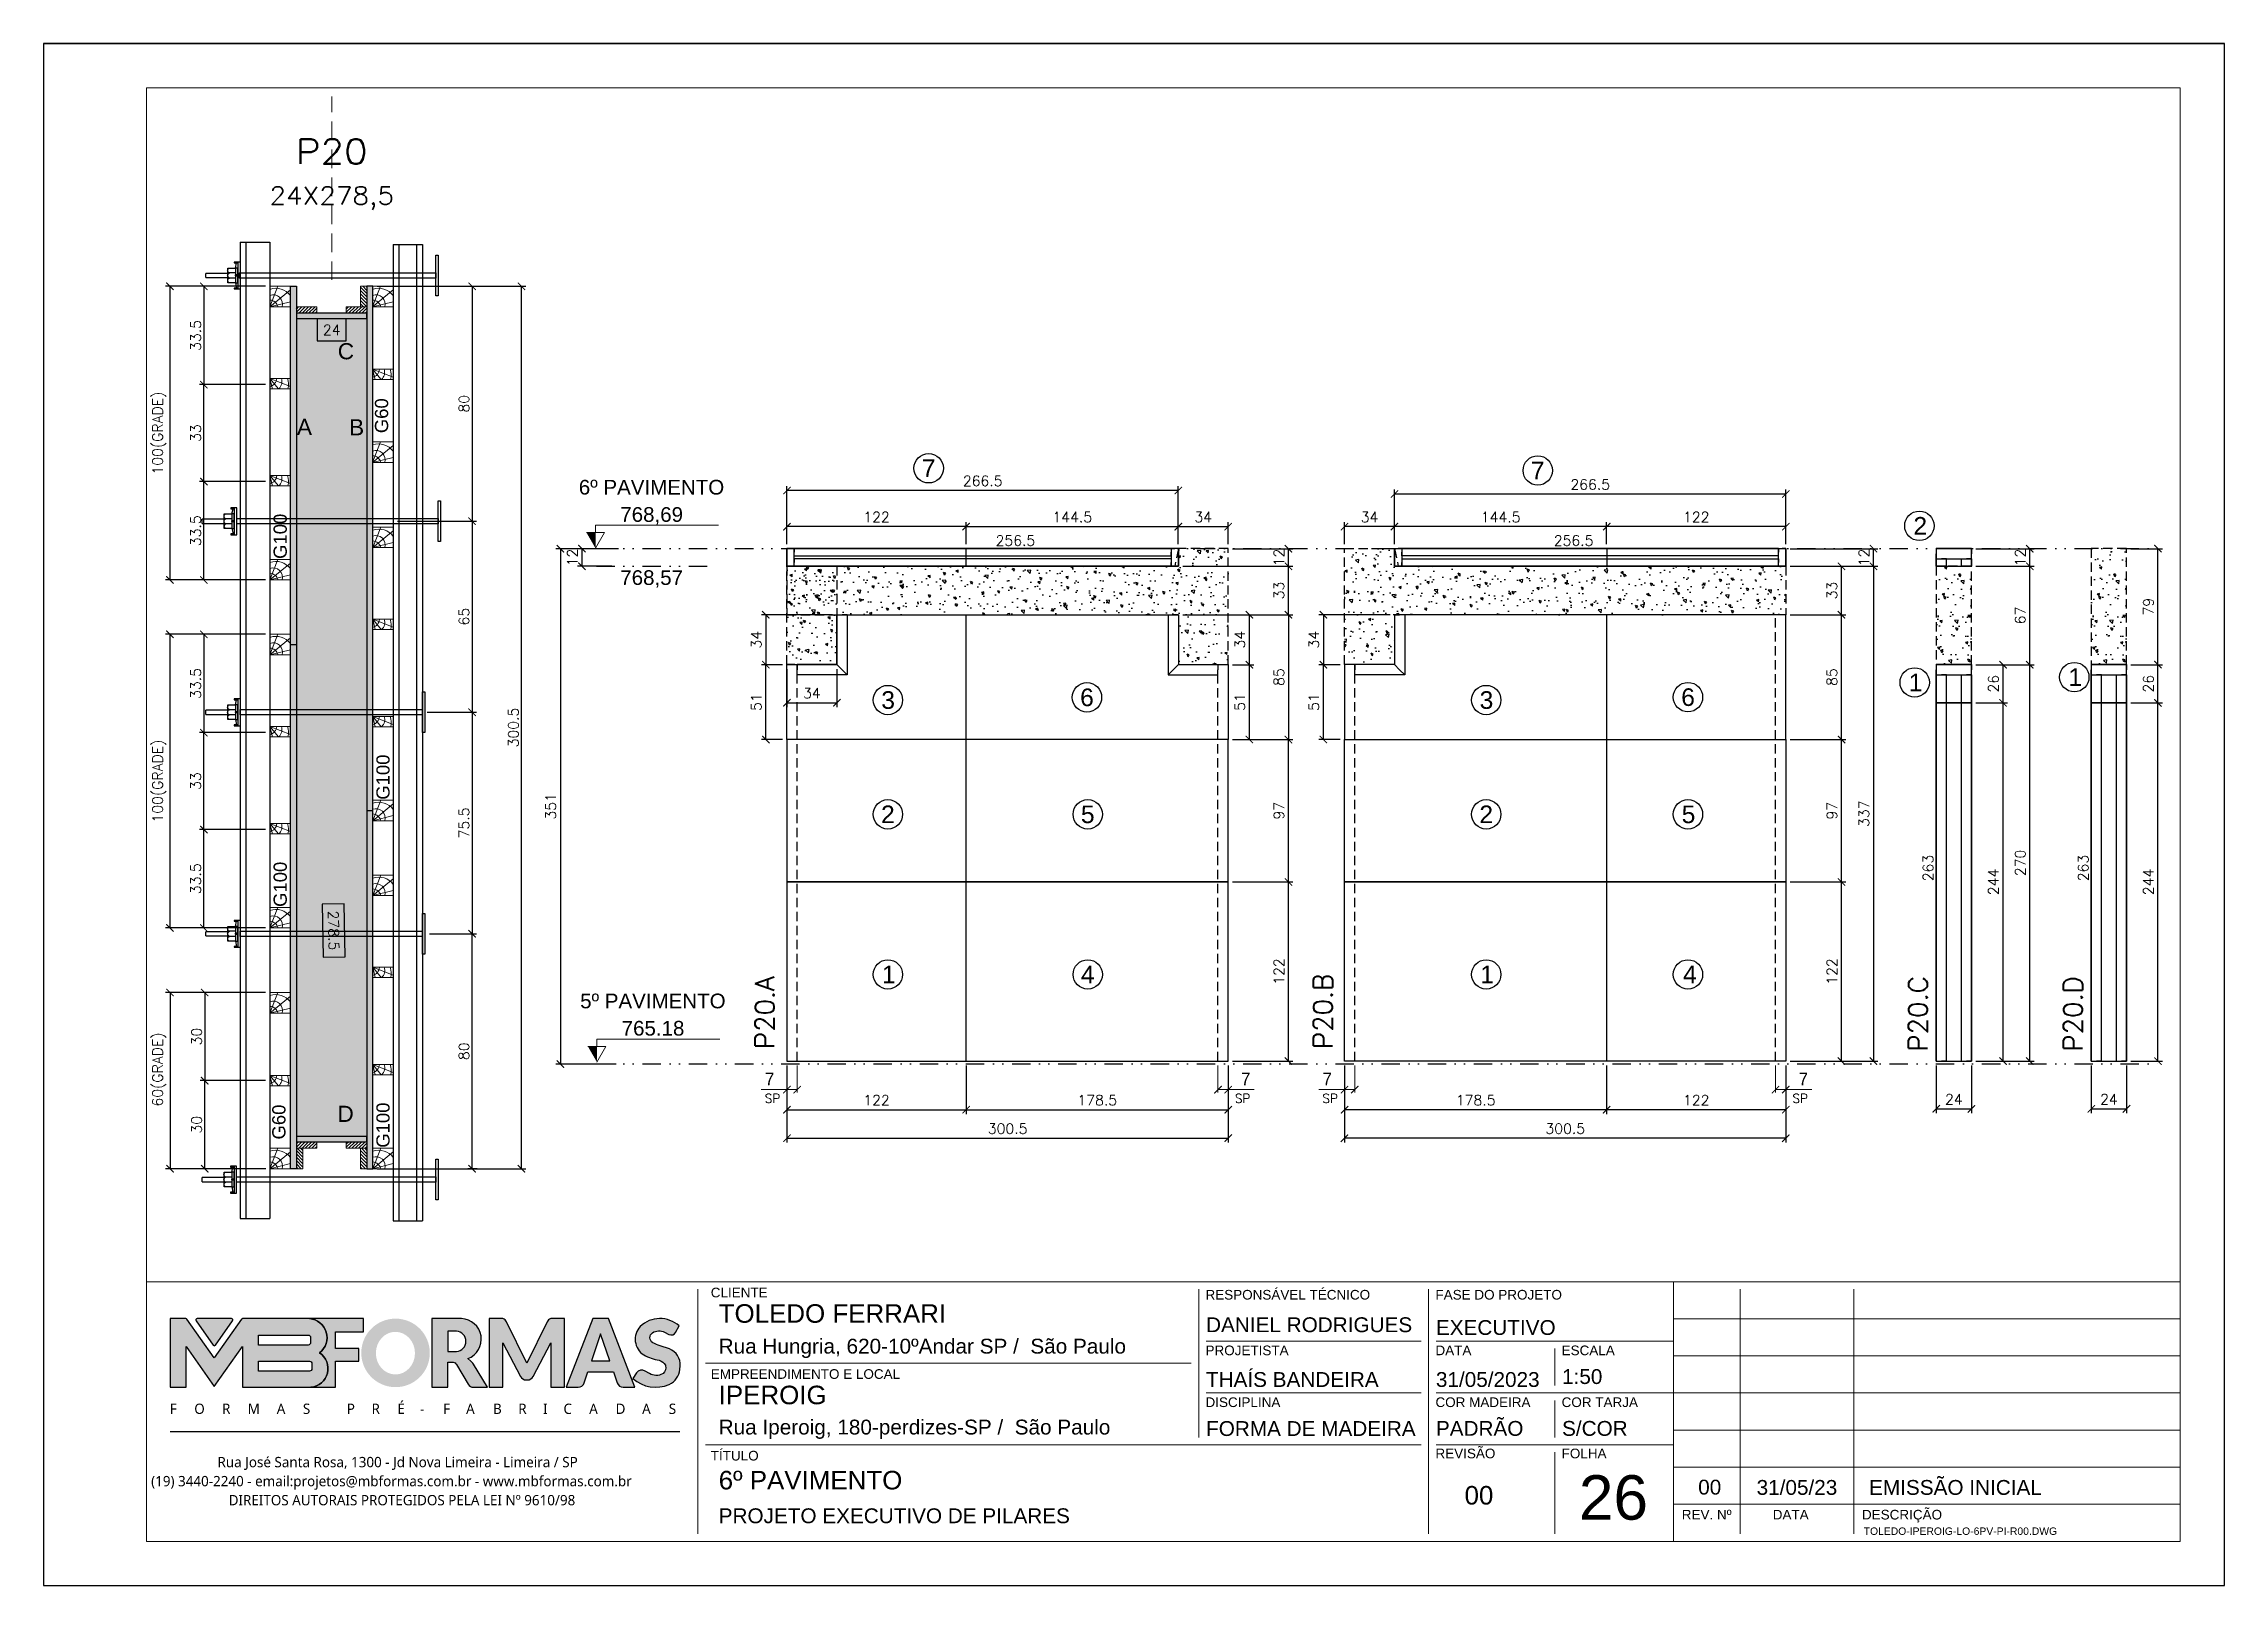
# Model space of a CAD drawing. Extents: x -23436 to 4767, y -4131 to 9755.
# Drawn here: x -17506 to -16021, y 1782 to 2832 of the extents above; entities that cross this region are included whole.
import ezdxf
from ezdxf.enums import TextEntityAlignment as Align

# ---------------------------------------------------------------- set-up
doc = ezdxf.new("R2010")
doc.units = 0
doc.header["$PDMODE"] = 2
doc.header["$PDSIZE"] = 10
for name, pattern in [('CABLIN', [0.35, 0.25, -0.1]), ('DIVIDE2', [0.625, 0.25, -0.125, 0, -0.125, 0, -0.125]), ('HIDDEN', [9.525, 6.35, -3.175])]:
    doc.linetypes.add(name, pattern=pattern)
doc.layers.get('0').update_dxf_attribs({"lineweight": 13})
doc.layers.get('Defpoints').update_dxf_attribs({"lineweight": 13})
for name, color, linetype in [('Barra de Ancoragem', 20, 'Continuous'), ('CHAPA', 1, 'Continuous'), ('Concreto', 250, 'HIDDEN'), ('Cota', 4, 'Continuous'), ('Cota Sarrafo', 180, 'Continuous'), ('Cota Seção (2x)', 4, 'Continuous'), ('Hachura', 252, 'CABLIN'), ('MB Logo', 254, 'Continuous'), ('MEIO_PONT', 93, 'Continuous'), ('Nível', 160, 'Continuous'), ('Painéis', 30, 'Continuous'), ('Perfil Metálico', 224, 'Continuous'), ('Romaneio', 10, 'Continuous'), ('Sarr 7x7', 104, 'Continuous'), ('Sarrafo de Pressão', 42, 'HIDDEN'), ('Texto de Titulo', 7, 'Continuous'), ('Texto Nível', 251, 'Continuous'), ('Texto Qtd Sarr', 242, 'Continuous'), ('TEXTO_GERAL', 7, 'Continuous')]:
    doc.layers.add(name, color=color, linetype=linetype)
for name, color, linetype, lineweight in [('FOLHA MB', 7, 'Continuous', 13), ('Madeira', 100, 'Continuous', 13), ('N° FOLHA', 5, 'Continuous', 13), ('Sarr 2.2x7', 40, 'Continuous', 9), ('sarrafo', 93, 'Continuous', 13), ('Texto Seção', 7, 'Continuous', 15)]:
    doc.layers.add(name, color=color, linetype=linetype, lineweight=lineweight)
doc.layers.add('Laje_Perimetro', color=7, linetype='Continuous', plot=False)
doc.styles.add('ARIAL', font='arial.ttf', dxfattribs={"oblique": 15, "height": 25})
doc.styles.add('MB_C01', font='arial.ttf', dxfattribs={"height": 1.3})
doc.styles.add('MB_C02', font='arial.ttf', dxfattribs={"height": 2})
doc.styles.add('MB_C03', font='arial.ttf', dxfattribs={"height": 2.5})
doc.styles.add('MB_C04', font='arial.ttf', dxfattribs={"height": 6})
doc.styles.add('MtXpl_Lucida_Sans_Un', font='l_10646.ttf')
doc.styles.add('REGUA-120', font='ROMANS.shx', dxfattribs={"height": 15})
doc.styles.add('ROMANS', font='romans.shx')
doc.styles.add('ROMAS860', font='ROMAS860.SHX')
doc.styles.add('SANSSERIF', font='sas_____.pfb')
doc.dimstyles.new('Cota Paínel', dxfattribs={"dimtxt": 7, "dimasz": 5, "dimexe": 3, "dimexo": 3, "dimgap": 3, "dimtad": 1, "dimdec": 1, "dimzin": 12, "dimdsep": 46, "dimtxsty": 'ROMANS', "dimblk": 'ARCHTICK', "dimcen": 0, "dimclrd": 4, "dimclre": 4, "dimclrt": 1, "dimadec": 1, "dimazin": 3, "dimtfac": 1, "dimtdec": 1, "dimtmove": 0, "dimatfit": 3, "dimldrblk": 'OBLIQUE', "dimfxl": 0, "dimtolj": 1, "dimtzin": 12, "dimarcsym": 0})
doc.dimstyles.new('COTA SECAO', dxfattribs={"dimtxt": 7, "dimasz": 5, "dimexe": 3, "dimexo": 3, "dimgap": 2, "dimtad": 3, "dimdec": 1, "dimlfac": 0.5, "dimzin": 12, "dimdsep": 46, "dimtxsty": 'ROMANS', "dimblk": 'ARCHTICK', "dimcen": 0, "dimclrd": 4, "dimclre": 4, "dimclrt": 1, "dimadec": 1, "dimazin": 3, "dimtfac": 1, "dimtdec": 1, "dimtmove": 0, "dimatfit": 3, "dimldrblk": 'OBLIQUE', "dimfxl": 0, "dimtolj": 1, "dimtzin": 12, "dimarcsym": 0})
doc.dimstyles.new('cotas', dxfattribs={"dimtxt": 8.5, "dimasz": 5, "dimexe": 2, "dimexo": 3, "dimgap": 3, "dimtad": 1, "dimdec": 1, "dimzin": 9, "dimdsep": 46, "dimtxsty": 'ROMAS860', "dimblk": 'ARCHTICK', "dimcen": 0, "dimclrd": 4, "dimclre": 4, "dimclrt": 1, "dimadec": 0, "dimazin": 2, "dimtfac": 1, "dimtdec": 1, "dimtix": 1, "dimtmove": 0, "dimatfit": 2, "dimldrblk": 'OBLIQUE', "dimfxl": 0, "dimtolj": 1, "dimtzin": 0, "dimlwd": 13, "dimlwe": 13, "dimarcsym": 0})
doc.dimstyles.new('PAINEL', dxfattribs={"dimtxt": 7, "dimasz": 5, "dimexe": 3, "dimexo": 3, "dimgap": 3, "dimtad": 1, "dimdec": 1, "dimzin": 12, "dimdsep": 46, "dimtxsty": 'ROMANS', "dimblk": 'ARCHTICK', "dimcen": 0, "dimclrd": 4, "dimclre": 4, "dimclrt": 1, "dimadec": 1, "dimazin": 3, "dimtfac": 1, "dimtdec": 1, "dimtmove": 0, "dimatfit": 3, "dimldrblk": 'OBLIQUE', "dimfxl": 0, "dimtolj": 1, "dimtzin": 12, "dimarcsym": 0})
doc.dimstyles.new('projeto2', dxfattribs={"dimtxt": 7, "dimasz": 5, "dimexe": 1.25, "dimexo": 2.5, "dimgap": 2, "dimtad": 1, "dimdec": 1, "dimdsep": 46, "dimtxsty": 'ROMANS', "dimblk": 'OBLIQUE', "dimcen": 10, "dimdle": 1, "dimse1": 1, "dimse2": 1, "dimsd1": 1, "dimsd2": 1, "dimclrd": 256, "dimclre": 256, "dimclrt": 1, "dimadec": 0, "dimazin": 0, "dimtfac": 1, "dimtdec": 1, "dimtmove": 0, "dimatfit": 3, "dimldrblk": 'OBLIQUE', "dimfxl": 0, "dimlwd": -1, "dimlwe": -1, "dimarcsym": 0})
doc.dimstyles.new('SECÇÃO 2', dxfattribs={"dimtxt": 7, "dimasz": 6, "dimexe": 0.18, "dimexo": 2, "dimgap": -4, "dimtad": 3, "dimdec": 1, "dimlfac": 0.5, "dimzin": 12, "dimdsep": 46, "dimtxsty": 'ROMANS', "dimblk": 'ARCHTICK', "dimcen": 0.09, "dimse1": 1, "dimse2": 1, "dimsd1": 1, "dimsd2": 1, "dimclrd": 180, "dimclre": 5, "dimclrt": 1, "dimadec": 0, "dimazin": 3, "dimtfac": 1, "dimtdec": 1, "dimtofl": 0, "dimtmove": 0, "dimatfit": 3, "dimldrblk": 'ARCHTICK', "dimfxl": 0, "dimtolj": 1, "dimtzin": 0, "dimarcsym": 0})

msp = doc.modelspace()

# ---------------------------------------------------------------- texts
at = {"layer": 'N° FOLHA', "color": 5, "style": 'MB_C04'}
msp.add_text('26', height=30.3061, dxfattribs=at).set_placement((-16460.91, 1827.003))
at = {"layer": 'Romaneio', "color": 0, "style": 'ARIAL'}
for s, p in [('7', (-16903.715, 2543.039)), ('7', (-16488.948, 2541.547)), ('2', (-16228.459, 2503.849)), ('1', (-16122.952, 2400.799)), ('3', (-16931.29, 2385.22)), ('6', (-16795.895, 2387.045)), ('3', (-16523.846, 2385.22)), ('6', (-16386.583, 2387.187)), ('1', (-16231.644, 2397.218)), ('2', (-16931.453, 2307.38)), ('5', (-16795.364, 2307.38)), ('2', (-16524.009, 2307.38)), ('5', (-16386.247, 2307.38)), ('1', (-16930.831, 2198.353)), ('4', (-16795.364, 2198.353)), ('1', (-16523.387, 2198.353)), ('4', (-16385.388, 2198.353))]:
    msp.add_text(s, height=12, dxfattribs=at).set_placement(p, align=Align.MIDDLE_CENTER)
at = {"layer": 'Texto Nível', "style": 'ARIAL'}
for s, p in [('6º PAVIMENTO', (-17042.911, 2525.165)), ('768,69', (-17070.973, 2506.573)), ('768,57', (-17070.973, 2463.604)), ('5º PAVIMENTO', (-17041.968, 2175.272)), ('765.18', (-17070.03, 2156.681))]:
    msp.add_text(s, height=10, dxfattribs=at).set_placement(p, align=Align.RIGHT)
at = {"layer": 'Texto Seção', "color": 0, "linetype": 'Continuous', "style": 'SANSSERIF'}
for p in [(-17345.283, 2481.331), (-17275.283, 2317.32), (-17345.283, 2244.331), (-17275.283, 2080.311)]:
    msp.add_text('G100', height=9, rotation=90, dxfattribs=at).set_placement(p, align=Align.MIDDLE_LEFT)
at = {"layer": 'Texto Seção', "char_height": 13, "width": 285.32988, "rotation": 90, "style": 'REGUA-120'}
for s, insert, attachment_point in [('P20.A', (-17008.847, 2147.587), 7), ('P20.B', (-16641.732, 2147.587), 1), ('P20.C', (-16236.492, 2145.884), 1), ('P20.D', (-16130.951, 2145.884), 1)]:
    msp.add_mtext(s, dxfattribs=dict(at, insert=insert, attachment_point=attachment_point))
at = {"layer": 'Texto Seção', "char_height": 6, "style": 'ROMANS'}
for insert, attachment_point in [((-17004.705, 2110.92), 9), ((-16695.135, 2110.92), 7), ((-16625.01, 2110.92), 9), ((-16315.44, 2110.92), 7)]:
    msp.add_mtext('SP', dxfattribs=dict(at, insert=insert, attachment_point=attachment_point))
at = {"layer": 'TEXTO_GERAL', "style": 'ARIAL'}
for s, p in [('C', (-17300.524, 2622.763)), ('A', (-17328.747, 2571.227)), ('B', (-17293.22, 2570.965)), ('D', (-17300.733, 2103.407))]:
    msp.add_text(s, height=11, dxfattribs=at).set_placement(p, align=Align.MIDDLE_CENTER)
at = {"layer": 'TEXTO_GERAL', "color": 0, "linetype": 'Continuous', "style": 'SANSSERIF'}
for p in [(-17276.268, 2566.942), (-17346.2, 2085.922)]:
    msp.add_text('G60', height=9, rotation=90, dxfattribs=at).set_placement(p, align=Align.MIDDLE_LEFT)

# ---------------------------------------------------------------- blocks, each defined once
blk = doc.blocks.new('MB-NOVO')
at = {"layer": 'MB Logo', "linetype": 'Continuous'}
h = blk.add_hatch(color=256, dxfattribs=at)
h.dxf.hatch_style = 1
h.set_gradient(color1=(242, 132, 69), color2=(247, 180, 141), rotation=90, tint=1)
h.paths.add_polyline_path([(-18529.6, 10980.8), (-18475.7, 10980.8, 0.706757), (-18468.7, 11008, 0.681802), (-18476.7, 11034.9), (-18529.4, 11034.9, 0.243712), (-18530.2, 11034.5), (-18551.7, 11003.9), (-18573.3, 11034.5, 0.243712), (-18574.1, 11034.9), (-18586.5, 11034.9), (-18586.5, 10980.8), (-18573.9, 10980.8), (-18573.9, 11012.9), (-18551.7, 10981.5), (-18529.6, 11012.9)])
h.paths.add_polyline_path([(-18516.8, 11014.1), (-18516.8, 11022), (-18477.8, 11022, -0.414214), (-18475.8, 11020), (-18475.8, 11016.1, -0.414214), (-18477.8, 11014.1)], flags=16)
h.paths.add_polyline_path([(-18516.8, 11001.4), (-18476.8, 11001.4, -0.414214), (-18474.8, 10999.4), (-18474.8, 10995.5, -0.414214), (-18476.8, 10993.5), (-18516.8, 10993.5)], flags=16)
at = {"layer": 'MB Logo', "true_color": 0x262626}
h = blk.add_hatch(color=250, dxfattribs=at)
h.dxf.hatch_style = 1
h.paths.add_polyline_path([(-18537.3, 11033.3, 0.60809), (-18538.1, 11034.9), (-18565.3, 11034.9, 0.60809), (-18566.1, 11033.3), (-18552.5, 11014, 0.518202), (-18550.9, 11014)])
h = blk.add_hatch(color=250, dxfattribs=at)
h.dxf.hatch_style = 1
h.paths.add_polyline_path([(-18456.2, 11011.3), (-18456.2, 11024.6), (-18434.2, 11024.6), (-18434.2, 11034.9), (-18476.7, 11034.9, -0.681802), (-18468.7, 11008, -0.706757), (-18475.7, 10980.8), (-18456.2, 10980.8), (-18456.2, 11001.4), (-18437.8, 11001.4), (-18437.8, 11011.3)])
h = blk.add_hatch(color=250, dxfattribs=at)
h.dxf.hatch_style = 1
h.paths.add_polyline_path([(-18435.9, 11007.9, 1), (-18381.9, 11007.9, 1)])
edge = h.paths.add_edge_path(flags=16)
edge.add_ellipse((-18409, 11007.7), major_axis=(0, 16.8), ratio=0.916255, start_angle=0, end_angle=360)
h = blk.add_hatch(color=250, dxfattribs=at)
h.dxf.hatch_style = 1
h.paths.add_polyline_path([(-18357, 11034.9), (-18380.2, 11034.9), (-18380.2, 10980.8), (-18367.6, 10980.8), (-18367.6, 11000.7), (-18363.4, 11000.7, -0.195765), (-18360.9, 10998.9), (-18351.8, 10983.2, 0.261385), (-18347.5, 10980.8), (-18336.4, 10980.8), (-18347.5, 10999, 0.082429), (-18349.6, 11001.5), (-18351.9, 11003.4, 0.81838)])
h.paths.add_polyline_path([(-18360.8, 11009), (-18367.6, 11009), (-18367.6, 11025), (-18360.8, 11025, -0.92578)], flags=16)
h = blk.add_hatch(color=250, dxfattribs=at)
h.dxf.hatch_style = 1
h.paths.add_polyline_path([(-18286.6, 11015.9), (-18286.6, 10980.8), (-18275.8, 10980.8), (-18275.8, 11034.9), (-18286.6, 11034.9, 0.216647), (-18289.4, 11032.4), (-18305.5, 10999.8), (-18321.6, 11032.7, 0.199908), (-18324.3, 11034.9), (-18335.2, 11034.9), (-18335.2, 10980.8), (-18324.3, 10980.8), (-18324.3, 11015.9), (-18310.4, 10989.3, 0.279644), (-18306, 10986.6, 0.340986), (-18300.5, 10989.3)])
h = blk.add_hatch(color=250, dxfattribs=at)
h.dxf.hatch_style = 1
h.paths.add_polyline_path([(-18274.4, 10980.8), (-18265, 10980.8, 0.322517), (-18260.2, 10984.3), (-18257.3, 10993), (-18237.2, 10993), (-18234.3, 10984.3, 0.322517), (-18229.5, 10980.8), (-18220.3, 10980.8), (-18241.2, 11034.9), (-18253.4, 11034.9)])
h.paths.add_polyline_path([(-18254.4, 11001.6), (-18247.3, 11023), (-18240.1, 11001.6)], flags=16)
h = blk.add_hatch(color=250, dxfattribs=at)
h.dxf.hatch_style = 1
h.paths.add_polyline_path([(-18206, 11024, -0.247671), (-18196.9, 11024.3), (-18193.5, 11022.5, 0.40799), (-18188.2, 11024.1), (-18185.4, 11029.1, 0.392837), (-18216.2, 11028.7, 0.467779), (-18213.3, 11006.3, 0.077523), (-18201.2, 11002.1, -0.214206), (-18196.1, 10997.9, -0.284295), (-18198.2, 10991.4, -0.26924), (-18208.8, 10991.6), (-18212.2, 10993.6, 0.407727), (-18219, 10992.1), (-18221.8, 10987.7, 0.296878), (-18193.2, 10983.1, 0.272251), (-18184.9, 10995.3), (-18184.6, 10997.9, 0.348906), (-18193.7, 11011.2), (-18200.4, 11013.5, -0.045018), (-18205.8, 11015.7, -0.618284)])
at = {"layer": 'MB Logo', "linetype": 'Continuous'}
blk.add_line((-18586.5, 10945.9), (-18184.8, 10945.9), dxfattribs=at)
at = {"layer": 'MB Logo', "color": 23, "linetype": 'Continuous', "true_color": 0xf28445}
for points in [[(-18573.3, 11034.5, 0.243712), (-18574.1, 11034.9), (-18586.5, 11034.9), (-18586.5, 10980.8), (-18573.9, 10980.8), (-18573.9, 11012.9), (-18551.7, 10981.5), (-18529.6, 11012.9), (-18529.6, 10980.8), (-18475.7, 10980.8, 0.706757), (-18468.7, 11008, 0.681802), (-18476.7, 11034.9), (-18529.4, 11034.9, 0.243712), (-18530.2, 11034.5), (-18551.7, 11003.9)], [(-18516.8, 11022), (-18477.8, 11022, -0.414214), (-18475.8, 11020), (-18475.8, 11016.1, -0.414214), (-18477.8, 11014.1), (-18516.8, 11014.1)], [(-18516.8, 11001.4), (-18476.8, 11001.4, -0.414214), (-18474.8, 10999.4), (-18474.8, 10995.5, -0.414214), (-18476.8, 10993.5), (-18516.8, 10993.5)]]:
    blk.add_lwpolyline(points, format="xyb", close=True, dxfattribs=at)
at = {"layer": 'MB Logo', "color": 250, "true_color": 0x262626}
for points in [[(-18537.3, 11033.3, 0.60809), (-18538.1, 11034.9), (-18565.3, 11034.9, 0.60809), (-18566.1, 11033.3), (-18552.5, 11014, 0.518202), (-18550.9, 11014)], [(-18437.8, 11011.3), (-18456.2, 11011.3), (-18456.2, 11024.6), (-18434.2, 11024.6), (-18434.2, 11034.9), (-18476.7, 11034.9, -0.681802), (-18468.7, 11008, -0.706757), (-18475.7, 10980.8), (-18456.2, 10980.8), (-18456.2, 11001.4), (-18437.8, 11001.4)], [(-18347.5, 10980.8), (-18336.4, 10980.8), (-18347.5, 10999, 0.082429), (-18349.6, 11001.5), (-18351.9, 11003.4, 0.81838), (-18357, 11034.9), (-18380.2, 11034.9), (-18380.2, 10980.8), (-18367.6, 10980.8), (-18367.6, 11000.7), (-18363.4, 11000.7, -0.209789), (-18360.8, 10998.7), (-18351.8, 10983.2, 0.261385)], [(-18286.6, 11015.9), (-18286.6, 10980.8), (-18275.8, 10980.8), (-18275.8, 11034.9), (-18286.6, 11034.9, 0.216647), (-18289.4, 11032.4), (-18305.5, 10999.8), (-18321.5, 11032.4, 0.216647), (-18324.3, 11034.9), (-18335.2, 11034.9), (-18335.2, 10980.8), (-18324.3, 10980.8), (-18324.3, 11015.9), (-18310.4, 10989.3, 0.279644), (-18306, 10986.6), (-18304.9, 10986.6, 0.279644), (-18300.5, 10989.3)], [(-18265, 10980.8, 0.322517), (-18260.2, 10984.3), (-18257.3, 10993), (-18237.2, 10993), (-18234.3, 10984.3, 0.322517), (-18229.5, 10980.8), (-18220.3, 10980.8), (-18241.2, 11034.9), (-18253.4, 11034.9), (-18274.4, 10980.8)], [(-18206.2, 11015.9, -0.549626), (-18206.4, 11023.8, -0.258723), (-18196.9, 11024.3), (-18193.5, 11022.5, 0.40799), (-18188.2, 11024.1), (-18185.4, 11029.1, 0.392837), (-18216.2, 11028.7, 0.467779), (-18213.3, 11006.3, 0.077523), (-18201.2, 11002.1, -0.203897), (-18196.3, 10998.2), (-18196.1, 10997.8, -0.267611), (-18198, 10991.6), (-18198.5, 10991.3, -0.261145), (-18208.8, 10991.6), (-18212.2, 10993.6, 0.407727), (-18219, 10992.1), (-18221.8, 10987.7, 0.296878), (-18193.2, 10983.1, 0.265963), (-18184.9, 10994.9), (-18184.7, 10997.6, 0.340466), (-18193.1, 11011), (-18200.4, 11013.5, -0.049298)], [(-18367.6, 11009), (-18360.8, 11009, 0.92578), (-18360.8, 11025), (-18367.6, 11025)]]:
    blk.add_lwpolyline(points, format="xyb", close=True, dxfattribs=at)
blk.add_lwpolyline([(-18247.3, 11023), (-18254.4, 11001.6), (-18240.1, 11001.6)], close=True, dxfattribs=at)
at = {"layer": 'MB Logo', "color": 250, "true_color": 0x262626, "style": 'MtXpl_Lucida_Sans_Un'}
for s, height, p in [('F', 8.12, (-18586.8, 10959.8)), ('O', 8.12, (-18567.5, 10959.8)), ('R', 8.12, (-18545.6, 10959.8)), ('M', 8.12, (-18525.4, 10959.8)), ('A', 8.12, (-18502.5, 10959.8)), ('S', 8.12, (-18481.9, 10959.8)), ('P', 8.12, (-18447.3, 10959.8)), ('R', 8.12, (-18427.8, 10959.8)), ('É', 8.12, (-18407.5, 10959.8)), ('-', 8.12, (-18389.6, 10959.8)), ('F', 8.12, (-18371.4, 10959.8)), ('A', 8.12, (-18353.3, 10959.8)), ('B', 8.12, (-18332.1, 10959.8)), ('R', 8.12, (-18312.2, 10959.8)), ('I', 8.12, (-18292.7, 10959.8)), ('C', 8.12, (-18276.6, 10959.8)), ('A', 8.12, (-18256.3, 10959.8)), ('D', 8.12, (-18235.5, 10959.8)), ('A', 8.12, (-18214.6, 10959.8)), ('S', 8.12, (-18193.6, 10959.8)), ('DIREITOS AUTORAIS PROTEGIDOS PELA LEI Nº 9610/98', 8.122, (-18540.4, 10887.8))]:
    blk.add_text(s, height=height, dxfattribs=at).set_placement(p)
at = {"layer": 'MB Logo', "style": 'MtXpl_Lucida_Sans_Un'}
for s, p in [('Rua José Santa Rosa, 1300 - Jd Nova Limeira - Limeira / SP', (-18549.2, 10917.8)), ('(19) 3440-2240 - email:projetos@mbformas.com.br - www.mbformas.com.br', (-18601.5, 10902.8))]:
    blk.add_text(s, height=8.122, dxfattribs=at).set_placement(p)
blk = doc.blocks.new('A$C169d8357')
at = {"layer": 'FOLHA MB', "color": 1}
for p, q in [((1109.8, 356.7), (70, 356.7)), ((1109.8, 356.7), (1109.8, 179.9)), ((1455, 356.7), (1109.8, 356.7)), ((445.6, 351.7), (445.6, 185)), ((786.6, 351.7), (786.6, 250.7)), ((943.1, 351.7), (943.1, 185)), ((1155.3, 185), (1155.3, 351.7)), ((1232.6, 351.7), (1232.6, 185)), ((1455, 331.5), (1109.8, 331.5)), ((938.1, 316.3), (791.6, 316.3)), ((1109.8, 316.3), (948.2, 316.3)), ((781.5, 301.2), (450.7, 301.2)), ((1029, 311.3), (1029, 286)), ((1455, 306.2), (1109.8, 306.2)), ((938.1, 281), (791.6, 281)), ((1109.8, 281), (948.2, 281)), ((1029, 275.9), (1029, 250.7)), ((1455, 281), (1109.8, 281)), ((1455, 255.7), (1109.8, 255.7)), ((938.1, 245.6), (450.7, 245.6)), ((1109.8, 245.6), (948.2, 245.6)), ((1029, 240.6), (1029, 185)), ((1455, 230.4), (1109.8, 230.4)), ((1455, 205.2), (1109.8, 205.2))]:
    blk.add_line(p, q, dxfattribs=at)
for points in [[(0, 1199.9), (0, 149.9), (1485, 149.9), (1485, 1199.9)], [(70, 1169.9), (70, 179.9), (1455, 179.9), (1455, 1169.9)]]:
    blk.add_lwpolyline(points, close=True, dxfattribs=at)
at = {"layer": 'MB Logo', "xscale": 0.8642040370897565, "yscale": 0.8642040370897565, "zscale": 0.8642040370897565}
blk.add_blockref('MB-NOVO', (16148.7, -9204.8), dxfattribs=at)
at = {"layer": 'FOLHA MB', "color": 6}
for s, height, style, p in [('CLIENTE', 6.57, 'MB_C01', (454.3, 346.1)), ('RESPONSÁVEL TÉCNICO', 6.566, 'MB_C01', (791.2, 344.6)), ('FASE DO PROJETO', 6.566, 'MB_C01', (947.8, 344.6)), ('Rua Hungria, 620-10ºAndar SP /  São Paulo', 10.102, 'MB_C02', (459.7, 307.8)), ('PROJETISTA', 6.57, 'MB_C01', (791.2, 306.7)), ('DATA', 6.57, 'MB_C01', (947.8, 306.7)), ('ESCALA', 6.57, 'MB_C01', (1033.7, 306.7)), ('EMPREENDIMENTO E LOCAL', 6.566, 'MB_C01', (454.3, 290.6)), ('DISCIPLINA', 6.57, 'MB_C01', (791.2, 271.4)), ('COR MADEIRA', 6.566, 'MB_C01', (947.8, 271.4)), ('COR TARJA', 6.57, 'MB_C01', (1033.7, 271.4)), ('Rua Iperoig, 180-perdizes-SP /  São Paulo', 10.102, 'MB_C02', (459.7, 252.7)), ('TÍTULO', 6.57, 'MB_C01', (454.3, 235)), ('REVISÃO', 6.57, 'MB_C01', (947.8, 236.5)), ('FOLHA', 6.57, 'MB_C01', (1033.7, 236.5)), ('PROJETO EXECUTIVO DE PILARES', 10.102, 'MB_C02', (459.7, 192.3))]:
    blk.add_text(s, height=height, dxfattribs=dict(at, style=style)).set_placement(p)
at = {"layer": 'FOLHA MB', "color": 5}
for s, height, style, p in [('TOLEDO FERRARI', 12.628, 'MB_C03', (459.7, 328.8)), ('DANIEL RODRIGUES', 10.102, 'MB_C02', (791.6, 322.4)), ('EXECUTIVO', 10.1, 'MB_C02', (948.1, 320.5)), ('THAÍS BANDEIRA', 10.102, 'MB_C02', (791.5, 285.1)), ('1:50', 10.1, 'MB_C02', (1034, 287.1)), ('IPEROIG', 12.63, 'MB_C03', (459.7, 273.3)), ('31/05/2023', 10.1, 'MB_C02', (948.1, 285.1)), ('FORMA DE MADEIRA', 10.102, 'MB_C02', (791.6, 251.7)), ('PADRÃO', 10.1, 'MB_C02', (948.1, 251.8)), ('S/COR', 10.1, 'MB_C02', (1034, 251.8)), ('6º PAVIMENTO', 12.628, 'MB_C03', (459.7, 215.3)), ('EMISSÃO INICIAL', 10.102, 'MB_C02', (1243.1, 211.6)), ('00', 12.63, 'MB_C03', (967.6, 205)), ('00', 10.1, 'MB_C02', (1126.7, 211.8)), ('31/05/23', 10.1, 'MB_C02', (1166.5, 211.6))]:
    blk.add_text(s, height=height, dxfattribs=dict(at, style=style)).set_placement(p)
at = {"layer": 'FOLHA MB', "color": 6, "style": 'MB_C01'}
for s, p in [('REV. Nº', (1132.5, 198.1)), ('DATA', (1189.7, 198.1)), ('DESCRIÇÃO', (1265.5, 198.1))]:
    blk.add_text(s, height=6.57, dxfattribs=at).set_placement(p, align=Align.MIDDLE_CENTER)
at = {"layer": 'FOLHA MB', "insert": (1239.4, 189.4), "char_height": 5.051, "width": 210.818, "attachment_point": 1, "style": 'MB_C04'}
blk.add_mtext('TOLEDO-IPEROIG-LO-6PV-PI-R00.DWG', dxfattribs=at)
blk = doc.blocks.new('titulo1')
at = {"layer": 'Defpoints', "color": 252, "linetype": 'HIDDEN', "ltscale": 2}
blk.add_line((0, 0), (0, 125), dxfattribs=at)
at = {"layer": 'Defpoints', "style": 'ROMANS', "oblique": 15}
blk.add_attdef('FOLHA', text='', height=10, dxfattribs=at).set_placement((0, 15.6), align=Align.MIDDLE_CENTER)
at = {"layer": 'Texto Qtd Sarr', "color": 3, "style": 'ROMANS', "oblique": 15}
for tag, height, p in [('TITULO', 17, (0, 71.4)), ('SEÇÃO', 12, (0, 41.5))]:
    blk.add_attdef(tag, text='', height=height, dxfattribs=at).set_placement(p, align=Align.MIDDLE_CENTER)
blk = doc.blocks.new('_ArchTick')
at = {"color": 0, "linetype": 'ByBlock', "const_width": 0.15}
blk.add_lwpolyline([(-0.5, -0.5), (0.5, 0.5)], dxfattribs=at)
blk = doc.blocks.new('*D508')
at = {"layer": 'Cota', "color": 4, "lineweight": -2, "transparency": 16777216}
for p, q in [((-17000.2, 2136.3), (-17000.2, 2103.2)), ((-16878.2, 2136.3), (-16878.2, 2103.2)), ((-17000.2, 2106.2), (-16878.2, 2106.2))]:
    blk.add_line(p, q, dxfattribs=at)
at = {"layer": 'Defpoints', "color": 0, "transparency": 16777216}
for p in [(-17000.2, 2139.3), (-16878.2, 2139.3), (-16878.2, 2106.2)]:
    blk.add_point(p, dxfattribs=at)
at = {"layer": 'Cota', "color": 4, "lineweight": -2, "transparency": 16777216, "xscale": 5, "yscale": 5, "zscale": 5, "rotation": 180}
blk.add_blockref('_ArchTick', (-17000.2, 2106.2), dxfattribs=at)
at = {"layer": 'Cota', "color": 4, "lineweight": -2, "transparency": 16777216, "xscale": 5, "yscale": 5, "zscale": 5}
blk.add_blockref('_ArchTick', (-16878.2, 2106.2), dxfattribs=at)
at = {"layer": 'Cota', "color": 1, "transparency": 16777216, "insert": (-16939.2, 2112.7), "char_height": 7, "attachment_point": 5, "style": 'ROMANS'}
blk.add_mtext('\\A1;122', dxfattribs=at)
blk = doc.blocks.new('_OBLIQUE')
at = {"color": 0, "linetype": 'ByBlock', "lineweight": -2}
for p, q in [((0, 0), (-1, 0)), ((-0.5, -0.5), (0.5, 0.5))]:
    blk.add_line(p, q, dxfattribs=at)
blk = doc.blocks.new('*D509')
at = {"layer": 'Cota', "color": 4, "lineweight": -2, "transparency": 16777216}
for p, q in [((-16878.2, 2136.3), (-16878.2, 2103.2)), ((-16699.7, 2136.3), (-16699.7, 2103.2)), ((-16878.2, 2106.2), (-16699.7, 2106.2))]:
    blk.add_line(p, q, dxfattribs=at)
at = {"layer": 'Defpoints', "color": 0, "transparency": 16777216}
for p in [(-16878.2, 2139.3), (-16699.7, 2139.3), (-16699.7, 2106.2)]:
    blk.add_point(p, dxfattribs=at)
at = {"layer": 'Cota', "color": 4, "lineweight": -2, "transparency": 16777216, "xscale": 5, "yscale": 5, "zscale": 5, "rotation": 180}
blk.add_blockref('_ArchTick', (-16878.2, 2106.2), dxfattribs=at)
at = {"layer": 'Cota', "color": 4, "lineweight": -2, "transparency": 16777216, "xscale": 5, "yscale": 5, "zscale": 5}
blk.add_blockref('_ArchTick', (-16699.7, 2106.2), dxfattribs=at)
at = {"layer": 'Cota', "color": 1, "transparency": 16777216, "insert": (-16788.9, 2112.7), "char_height": 7, "attachment_point": 5, "style": 'ROMANS'}
blk.add_mtext('\\A1;178.5', dxfattribs=at)
blk = doc.blocks.new('*D510')
at = {"layer": 'Cota', "color": 4, "lineweight": -2, "transparency": 16777216}
for p, q in [((-17000.2, 2136.3), (-17000.2, 2083.8)), ((-16699.7, 2136.3), (-16699.7, 2083.8)), ((-17000.2, 2086.8), (-16699.7, 2086.8))]:
    blk.add_line(p, q, dxfattribs=at)
at = {"layer": 'Defpoints', "color": 0, "transparency": 16777216}
for p in [(-17000.2, 2139.3), (-16699.7, 2139.3), (-16699.7, 2086.8)]:
    blk.add_point(p, dxfattribs=at)
at = {"layer": 'Cota', "color": 4, "lineweight": -2, "transparency": 16777216, "xscale": 5, "yscale": 5, "zscale": 5, "rotation": 180}
blk.add_blockref('_ArchTick', (-17000.2, 2086.8), dxfattribs=at)
at = {"layer": 'Cota', "color": 4, "lineweight": -2, "transparency": 16777216, "xscale": 5, "yscale": 5, "zscale": 5}
blk.add_blockref('_ArchTick', (-16699.7, 2086.8), dxfattribs=at)
at = {"layer": 'Cota', "color": 1, "transparency": 16777216, "insert": (-16849.9, 2093.3), "char_height": 7, "attachment_point": 5, "style": 'ROMANS'}
blk.add_mtext('\\A1;300.5', dxfattribs=at)
blk = doc.blocks.new('*D511')
at = {"layer": 'Cota', "color": 4, "lineweight": 13, "transparency": 16777216}
for p, q in [((-16706.7, 2136.3), (-16706.7, 2117.9)), ((-16699.7, 2136.3), (-16699.7, 2117.9)), ((-16706.7, 2119.9), (-16699.7, 2119.9)), ((-16699.7, 2119.9), (-16682, 2119.9))]:
    blk.add_line(p, q, dxfattribs=at)
at = {"layer": 'Defpoints', "color": 0, "transparency": 16777216}
for p in [(-16706.7, 2139.3), (-16699.7, 2139.3), (-16699.7, 2119.9)]:
    blk.add_point(p, dxfattribs=at)
at = {"layer": 'Cota', "color": 4, "lineweight": 13, "transparency": 16777216, "xscale": 5, "yscale": 5, "zscale": 5, "rotation": 180}
blk.add_blockref('_ArchTick', (-16706.7, 2119.9), dxfattribs=at)
at = {"layer": 'Cota', "color": 4, "lineweight": 13, "transparency": 16777216, "xscale": 5, "yscale": 5, "zscale": 5}
blk.add_blockref('_ArchTick', (-16699.7, 2119.9), dxfattribs=at)
at = {"layer": 'Cota', "color": 1, "transparency": 16777216, "insert": (-16687.8, 2127.1), "char_height": 8.5, "attachment_point": 5, "style": 'ROMAS860'}
blk.add_mtext('\\A1;7', dxfattribs=at)
blk = doc.blocks.new('*D512')
at = {"layer": 'Cota', "color": 4, "lineweight": 13, "transparency": 16777216}
for p, q in [((-17000.2, 2136.3), (-17000.2, 2117.9)), ((-16993.2, 2136.3), (-16993.2, 2117.9)), ((-17000.2, 2119.9), (-17017.8, 2119.9)), ((-16993.2, 2119.9), (-17000.2, 2119.9))]:
    blk.add_line(p, q, dxfattribs=at)
at = {"layer": 'Defpoints', "color": 0, "transparency": 16777216}
for p in [(-17000.2, 2139.3), (-16993.2, 2139.3), (-17000.2, 2119.9)]:
    blk.add_point(p, dxfattribs=at)
at = {"layer": 'Cota', "color": 4, "lineweight": 13, "transparency": 16777216, "xscale": 5, "yscale": 5, "zscale": 5, "rotation": 180}
blk.add_blockref('_ArchTick', (-17000.2, 2119.9), dxfattribs=at)
at = {"layer": 'Cota', "color": 4, "lineweight": 13, "transparency": 16777216, "xscale": 5, "yscale": 5, "zscale": 5}
blk.add_blockref('_ArchTick', (-16993.2, 2119.9), dxfattribs=at)
at = {"layer": 'Cota', "color": 1, "transparency": 16777216, "insert": (-17012, 2127.1), "char_height": 8.5, "attachment_point": 5, "style": 'ROMAS860'}
blk.add_mtext('\\A1;7', dxfattribs=at)
blk = doc.blocks.new('*D513')
at = {"layer": 'Cota', "color": 4, "lineweight": -2, "transparency": 16777216}
for p, q in [((-16696.7, 2261.3), (-16655.7, 2261.3)), ((-16658.7, 2139.3), (-16658.7, 2261.3)), ((-16696.7, 2139.3), (-16655.7, 2139.3))]:
    blk.add_line(p, q, dxfattribs=at)
at = {"layer": 'Defpoints', "color": 0, "transparency": 16777216}
for p in [(-16699.7, 2261.3), (-16658.7, 2261.3), (-16699.7, 2139.3)]:
    blk.add_point(p, dxfattribs=at)
at = {"layer": 'Cota', "color": 4, "lineweight": -2, "transparency": 16777216, "xscale": 5, "yscale": 5, "zscale": 5}
for p, rotation in [((-16658.7, 2261.3), 90), ((-16658.7, 2139.3), 270)]:
    blk.add_blockref('_ArchTick', p, dxfattribs=dict(at, rotation=rotation))
at = {"layer": 'Cota', "color": 1, "transparency": 16777216, "insert": (-16665.2, 2200.3), "char_height": 7, "attachment_point": 5, "rotation": 90, "style": 'ROMANS'}
blk.add_mtext('\\A1;122', dxfattribs=at)
blk = doc.blocks.new('*D514')
at = {"layer": 'Cota', "color": 4, "lineweight": -2, "transparency": 16777216}
for p, q in [((-16696.7, 2358.3), (-16655.7, 2358.3)), ((-16658.7, 2261.3), (-16658.7, 2358.3)), ((-16696.7, 2261.3), (-16655.7, 2261.3))]:
    blk.add_line(p, q, dxfattribs=at)
at = {"layer": 'Defpoints', "color": 0, "transparency": 16777216}
for p in [(-16699.7, 2358.3), (-16658.7, 2358.3), (-16699.7, 2261.3)]:
    blk.add_point(p, dxfattribs=at)
at = {"layer": 'Cota', "color": 4, "lineweight": -2, "transparency": 16777216, "xscale": 5, "yscale": 5, "zscale": 5}
for p, rotation in [((-16658.7, 2358.3), 90), ((-16658.7, 2261.3), 270)]:
    blk.add_blockref('_ArchTick', p, dxfattribs=dict(at, rotation=rotation))
at = {"layer": 'Cota', "color": 1, "transparency": 16777216, "insert": (-16665.2, 2309.8), "char_height": 7, "attachment_point": 5, "rotation": 90, "style": 'ROMANS'}
blk.add_mtext('\\A1;97', dxfattribs=at)
blk = doc.blocks.new('*D515')
at = {"layer": 'Cota', "color": 4, "lineweight": -2, "transparency": 16777216}
for p, q in [((-17114.8, 2488.3), (-17157.5, 2488.3)), ((-17154.5, 2488.3), (-17154.5, 2137.3)), ((-17116.6, 2137.3), (-17157.5, 2137.3))]:
    blk.add_line(p, q, dxfattribs=at)
at = {"layer": 'Defpoints', "color": 0, "transparency": 16777216}
for p in [(-17111.8, 2488.3), (-17154.5, 2137.3), (-17113.6, 2137.3)]:
    blk.add_point(p, dxfattribs=at)
at = {"layer": 'Cota', "color": 4, "lineweight": -2, "transparency": 16777216, "xscale": 5, "yscale": 5, "zscale": 5}
for p, rotation in [((-17154.5, 2488.3), 90), ((-17154.5, 2137.3), 270)]:
    blk.add_blockref('_ArchTick', p, dxfattribs=dict(at, rotation=rotation))
at = {"layer": 'Cota', "color": 1, "transparency": 16777216, "insert": (-17161, 2312.8), "char_height": 7, "attachment_point": 5, "rotation": 90, "style": 'ROMANS'}
blk.add_mtext('\\A1;351', dxfattribs=at)
blk = doc.blocks.new('*D516')
at = {"layer": 'Cota', "color": 4, "lineweight": -2, "transparency": 16777216}
for p, q in [((-17119.5, 2488.3), (-17142.8, 2488.3)), ((-17139.8, 2488.3), (-17139.8, 2476.3)), ((-17119.5, 2476.3), (-17142.8, 2476.3))]:
    blk.add_line(p, q, dxfattribs=at)
at = {"layer": 'Defpoints', "color": 0, "transparency": 16777216}
for p in [(-17116.5, 2488.3), (-17139.8, 2476.3), (-17116.5, 2476.3)]:
    blk.add_point(p, dxfattribs=at)
at = {"layer": 'Cota', "color": 4, "lineweight": -2, "transparency": 16777216, "xscale": 5, "yscale": 5, "zscale": 5}
for p, rotation in [((-17139.8, 2488.3), 90), ((-17139.8, 2476.3), 270)]:
    blk.add_blockref('_ArchTick', p, dxfattribs=dict(at, rotation=rotation))
at = {"layer": 'Cota', "color": 1, "transparency": 16777216, "insert": (-17146.3, 2482.3), "char_height": 7, "attachment_point": 5, "rotation": 90, "style": 'ROMANS'}
blk.add_mtext('\\A1;12', dxfattribs=at)
blk = doc.blocks.new('*D517')
at = {"layer": 'Cota', "color": 4, "lineweight": -2, "transparency": 16777216}
for p, q in [((-16442, 2136.3), (-16442, 2103.2)), ((-16320, 2136.3), (-16320, 2103.2)), ((-16320, 2106.2), (-16442, 2106.2))]:
    blk.add_line(p, q, dxfattribs=at)
at = {"layer": 'Defpoints', "color": 0, "transparency": 16777216}
for p in [(-16442, 2139.3), (-16320, 2139.3), (-16442, 2106.2)]:
    blk.add_point(p, dxfattribs=at)
at = {"layer": 'Cota', "color": 4, "lineweight": -2, "transparency": 16777216, "xscale": 5, "yscale": 5, "zscale": 5, "rotation": 180}
blk.add_blockref('_ArchTick', (-16442, 2106.2), dxfattribs=at)
at = {"layer": 'Cota', "color": 4, "lineweight": -2, "transparency": 16777216, "xscale": 5, "yscale": 5, "zscale": 5}
blk.add_blockref('_ArchTick', (-16320, 2106.2), dxfattribs=at)
at = {"layer": 'Cota', "color": 1, "transparency": 16777216, "insert": (-16381, 2112.7), "char_height": 7, "attachment_point": 5, "style": 'ROMANS'}
blk.add_mtext('\\A1;122', dxfattribs=at)
blk = doc.blocks.new('*D518')
at = {"layer": 'Cota', "color": 4, "lineweight": -2, "transparency": 16777216}
for p, q in [((-16620.5, 2136.3), (-16620.5, 2103.2)), ((-16442, 2136.3), (-16442, 2103.2)), ((-16442, 2106.2), (-16620.5, 2106.2))]:
    blk.add_line(p, q, dxfattribs=at)
at = {"layer": 'Defpoints', "color": 0, "transparency": 16777216}
for p in [(-16620.5, 2139.3), (-16442, 2139.3), (-16620.5, 2106.2)]:
    blk.add_point(p, dxfattribs=at)
at = {"layer": 'Cota', "color": 4, "lineweight": -2, "transparency": 16777216, "xscale": 5, "yscale": 5, "zscale": 5, "rotation": 180}
blk.add_blockref('_ArchTick', (-16620.5, 2106.2), dxfattribs=at)
at = {"layer": 'Cota', "color": 4, "lineweight": -2, "transparency": 16777216, "xscale": 5, "yscale": 5, "zscale": 5}
blk.add_blockref('_ArchTick', (-16442, 2106.2), dxfattribs=at)
at = {"layer": 'Cota', "color": 1, "transparency": 16777216, "insert": (-16531.2, 2112.7), "char_height": 7, "attachment_point": 5, "style": 'ROMANS'}
blk.add_mtext('\\A1;178.5', dxfattribs=at)
blk = doc.blocks.new('*D519')
at = {"layer": 'Cota', "color": 4, "lineweight": -2, "transparency": 16777216}
for p, q in [((-16620.5, 2136.3), (-16620.5, 2083.8)), ((-16320, 2136.3), (-16320, 2083.8)), ((-16320, 2086.8), (-16620.5, 2086.8))]:
    blk.add_line(p, q, dxfattribs=at)
at = {"layer": 'Defpoints', "color": 0, "transparency": 16777216}
for p in [(-16620.5, 2139.3), (-16320, 2139.3), (-16620.5, 2086.8)]:
    blk.add_point(p, dxfattribs=at)
at = {"layer": 'Cota', "color": 4, "lineweight": -2, "transparency": 16777216, "xscale": 5, "yscale": 5, "zscale": 5, "rotation": 180}
blk.add_blockref('_ArchTick', (-16620.5, 2086.8), dxfattribs=at)
at = {"layer": 'Cota', "color": 4, "lineweight": -2, "transparency": 16777216, "xscale": 5, "yscale": 5, "zscale": 5}
blk.add_blockref('_ArchTick', (-16320, 2086.8), dxfattribs=at)
at = {"layer": 'Cota', "color": 1, "transparency": 16777216, "insert": (-16470.2, 2093.3), "char_height": 7, "attachment_point": 5, "style": 'ROMANS'}
blk.add_mtext('\\A1;300.5', dxfattribs=at)
blk = doc.blocks.new('*D520')
at = {"layer": 'Cota', "color": 4, "lineweight": 13, "transparency": 16777216}
for p, q in [((-16620.5, 2136.3), (-16620.5, 2117.9)), ((-16613.5, 2136.3), (-16613.5, 2117.9)), ((-16620.5, 2119.9), (-16638.1, 2119.9)), ((-16613.5, 2119.9), (-16620.5, 2119.9))]:
    blk.add_line(p, q, dxfattribs=at)
at = {"layer": 'Defpoints', "color": 0, "transparency": 16777216}
for p in [(-16620.5, 2139.3), (-16613.5, 2139.3), (-16620.5, 2119.9)]:
    blk.add_point(p, dxfattribs=at)
at = {"layer": 'Cota', "color": 4, "lineweight": 13, "transparency": 16777216, "xscale": 5, "yscale": 5, "zscale": 5, "rotation": 180}
blk.add_blockref('_ArchTick', (-16620.5, 2119.9), dxfattribs=at)
at = {"layer": 'Cota', "color": 4, "lineweight": 13, "transparency": 16777216, "xscale": 5, "yscale": 5, "zscale": 5}
blk.add_blockref('_ArchTick', (-16613.5, 2119.9), dxfattribs=at)
at = {"layer": 'Cota', "color": 1, "transparency": 16777216, "insert": (-16632.3, 2127.1), "char_height": 8.5, "attachment_point": 5, "style": 'ROMAS860'}
blk.add_mtext('\\A1;7', dxfattribs=at)
blk = doc.blocks.new('*D521')
at = {"layer": 'Cota', "color": 4, "lineweight": 13, "transparency": 16777216}
for p, q in [((-16327, 2136.3), (-16327, 2117.9)), ((-16320, 2136.3), (-16320, 2117.9)), ((-16327, 2119.9), (-16320, 2119.9)), ((-16320, 2119.9), (-16302.3, 2119.9))]:
    blk.add_line(p, q, dxfattribs=at)
at = {"layer": 'Defpoints', "color": 0, "transparency": 16777216}
for p in [(-16327, 2139.3), (-16320, 2139.3), (-16320, 2119.9)]:
    blk.add_point(p, dxfattribs=at)
at = {"layer": 'Cota', "color": 4, "lineweight": 13, "transparency": 16777216, "xscale": 5, "yscale": 5, "zscale": 5, "rotation": 180}
blk.add_blockref('_ArchTick', (-16327, 2119.9), dxfattribs=at)
at = {"layer": 'Cota', "color": 4, "lineweight": 13, "transparency": 16777216, "xscale": 5, "yscale": 5, "zscale": 5}
blk.add_blockref('_ArchTick', (-16320, 2119.9), dxfattribs=at)
at = {"layer": 'Cota', "color": 1, "transparency": 16777216, "insert": (-16308.1, 2127.1), "char_height": 8.5, "attachment_point": 5, "style": 'ROMAS860'}
blk.add_mtext('\\A1;7', dxfattribs=at)
blk = doc.blocks.new('*D442')
at = {"layer": 'Cota', "color": 4, "lineweight": -2, "transparency": 16777216}
for p, q in [((-16317, 2261.3), (-16279.1, 2261.3)), ((-16282.1, 2139.3), (-16282.1, 2261.3)), ((-16317, 2139.3), (-16279.1, 2139.3))]:
    blk.add_line(p, q, dxfattribs=at)
at = {"layer": 'Defpoints', "color": 0, "transparency": 16777216}
for p in [(-16320, 2261.3), (-16282.1, 2261.3), (-16320, 2139.3)]:
    blk.add_point(p, dxfattribs=at)
at = {"layer": 'Cota', "color": 4, "lineweight": -2, "transparency": 16777216, "xscale": 5, "yscale": 5, "zscale": 5}
for p, rotation in [((-16282.1, 2261.3), 90), ((-16282.1, 2139.3), 270)]:
    blk.add_blockref('_ArchTick', p, dxfattribs=dict(at, rotation=rotation))
at = {"layer": 'Cota', "color": 1, "transparency": 16777216, "insert": (-16288.6, 2200.3), "char_height": 7, "attachment_point": 5, "rotation": 90, "style": 'ROMANS'}
blk.add_mtext('\\A1;122', dxfattribs=at)
blk = doc.blocks.new('*D443')
at = {"layer": 'Cota', "color": 4, "lineweight": -2, "transparency": 16777216}
for p, q in [((-16317, 2358.3), (-16279.1, 2358.3)), ((-16282.1, 2261.3), (-16282.1, 2358.3)), ((-16317, 2261.3), (-16279.1, 2261.3))]:
    blk.add_line(p, q, dxfattribs=at)
at = {"layer": 'Defpoints', "color": 0, "transparency": 16777216}
for p in [(-16320, 2358.3), (-16282.1, 2358.3), (-16320, 2261.3)]:
    blk.add_point(p, dxfattribs=at)
at = {"layer": 'Cota', "color": 4, "lineweight": -2, "transparency": 16777216, "xscale": 5, "yscale": 5, "zscale": 5}
for p, rotation in [((-16282.1, 2358.3), 90), ((-16282.1, 2261.3), 270)]:
    blk.add_blockref('_ArchTick', p, dxfattribs=dict(at, rotation=rotation))
at = {"layer": 'Cota', "color": 1, "transparency": 16777216, "insert": (-16288.6, 2309.8), "char_height": 7, "attachment_point": 5, "rotation": 90, "style": 'ROMANS'}
blk.add_mtext('\\A1;97', dxfattribs=at)
blk = doc.blocks.new('*D444')
at = {"layer": 'Cota', "color": 4, "lineweight": -2, "transparency": 16777216}
for p, q in [((-16317, 2476.3), (-16257.3, 2476.3)), ((-16260.3, 2476.3), (-16260.3, 2139.3)), ((-16317, 2139.3), (-16257.3, 2139.3))]:
    blk.add_line(p, q, dxfattribs=at)
at = {"layer": 'Defpoints', "color": 0, "transparency": 16777216}
for p in [(-16320, 2476.3), (-16320, 2139.3), (-16260.3, 2139.3)]:
    blk.add_point(p, dxfattribs=at)
at = {"layer": 'Cota', "color": 4, "lineweight": -2, "transparency": 16777216, "xscale": 5, "yscale": 5, "zscale": 5}
for p, rotation in [((-16260.3, 2476.3), 90), ((-16260.3, 2139.3), 270)]:
    blk.add_blockref('_ArchTick', p, dxfattribs=dict(at, rotation=rotation))
at = {"layer": 'Cota', "color": 1, "transparency": 16777216, "insert": (-16266.8, 2307.8), "char_height": 7, "attachment_point": 5, "rotation": 90, "style": 'ROMANS'}
blk.add_mtext('\\A1;337', dxfattribs=at)
blk = doc.blocks.new('*D445')
at = {"layer": 'Cota', "color": 4, "lineweight": -2, "transparency": 16777216}
for p, q in [((-16217.6, 2136.3), (-16217.6, 2103.8)), ((-16193.6, 2136.3), (-16193.6, 2103.8)), ((-16217.6, 2106.8), (-16193.6, 2106.8))]:
    blk.add_line(p, q, dxfattribs=at)
at = {"layer": 'Defpoints', "color": 0, "transparency": 16777216}
for p in [(-16217.6, 2139.3), (-16193.6, 2139.3), (-16193.6, 2106.8)]:
    blk.add_point(p, dxfattribs=at)
at = {"layer": 'Cota', "color": 4, "lineweight": -2, "transparency": 16777216, "xscale": 5, "yscale": 5, "zscale": 5, "rotation": 180}
blk.add_blockref('_ArchTick', (-16217.6, 2106.8), dxfattribs=at)
at = {"layer": 'Cota', "color": 4, "lineweight": -2, "transparency": 16777216, "xscale": 5, "yscale": 5, "zscale": 5}
blk.add_blockref('_ArchTick', (-16193.6, 2106.8), dxfattribs=at)
at = {"layer": 'Cota', "color": 1, "transparency": 16777216, "insert": (-16205.6, 2113.3), "char_height": 7, "attachment_point": 5, "style": 'ROMANS'}
blk.add_mtext('\\A1;24', dxfattribs=at)
blk = doc.blocks.new('*D446')
at = {"layer": 'Defpoints', "color": 0, "transparency": 16777216}
for p in [(-16217.6, 2402.3), (-16217.6, 2139.3), (-16217.6, 2139.3)]:
    blk.add_point(p, dxfattribs=at)
at = {"layer": 'Cota Sarrafo', "color": 1, "transparency": 16777216, "insert": (-16223.1, 2270.8), "char_height": 7, "attachment_point": 5, "rotation": 90, "style": 'ROMANS'}
blk.add_mtext('263', dxfattribs=at)
blk = doc.blocks.new('*D447')
at = {"layer": 'Cota', "color": 4, "lineweight": -2, "transparency": 16777216}
for p, q in [((-16190.6, 2409.3), (-16150.9, 2409.3)), ((-16153.9, 2139.3), (-16153.9, 2409.3)), ((-16190.6, 2139.3), (-16150.9, 2139.3))]:
    blk.add_line(p, q, dxfattribs=at)
at = {"layer": 'Defpoints', "color": 0, "transparency": 16777216}
for p in [(-16193.6, 2409.3), (-16153.9, 2409.3), (-16193.6, 2139.3)]:
    blk.add_point(p, dxfattribs=at)
at = {"layer": 'Cota', "color": 4, "lineweight": -2, "transparency": 16777216, "xscale": 5, "yscale": 5, "zscale": 5}
for p, rotation in [((-16153.9, 2409.3), 90), ((-16153.9, 2139.3), 270)]:
    blk.add_blockref('_ArchTick', p, dxfattribs=dict(at, rotation=rotation))
at = {"layer": 'Cota', "color": 1, "transparency": 16777216, "insert": (-16160.4, 2274.3), "char_height": 7, "attachment_point": 5, "rotation": 90, "style": 'ROMANS'}
blk.add_mtext('\\A1;270', dxfattribs=at)
blk = doc.blocks.new('*D448')
at = {"layer": 'Cota', "color": 4, "lineweight": -2, "transparency": 16777216}
for p, q in [((-16190.6, 2383.3), (-16169.1, 2383.3)), ((-16172.1, 2139.3), (-16172.1, 2383.3)), ((-16190.6, 2139.3), (-16169.1, 2139.3))]:
    blk.add_line(p, q, dxfattribs=at)
at = {"layer": 'Defpoints', "color": 0, "transparency": 16777216}
for p in [(-16193.6, 2383.3), (-16172.1, 2383.3), (-16193.6, 2139.3)]:
    blk.add_point(p, dxfattribs=at)
at = {"layer": 'Cota', "color": 4, "lineweight": -2, "transparency": 16777216, "xscale": 5, "yscale": 5, "zscale": 5}
for p, rotation in [((-16172.1, 2383.3), 90), ((-16172.1, 2139.3), 270)]:
    blk.add_blockref('_ArchTick', p, dxfattribs=dict(at, rotation=rotation))
at = {"layer": 'Cota', "color": 1, "transparency": 16777216, "insert": (-16178.6, 2261.3), "char_height": 7, "attachment_point": 5, "rotation": 90, "style": 'ROMANS'}
blk.add_mtext('\\A1;244', dxfattribs=at)
blk = doc.blocks.new('*D449')
at = {"layer": 'Cota', "color": 4, "lineweight": -2, "transparency": 16777216}
for p, q in [((-16190.6, 2409.3), (-16169.1, 2409.3)), ((-16172.1, 2383.3), (-16172.1, 2409.3)), ((-16190.6, 2383.3), (-16169.1, 2383.3))]:
    blk.add_line(p, q, dxfattribs=at)
at = {"layer": 'Defpoints', "color": 0, "transparency": 16777216}
for p in [(-16193.6, 2409.3), (-16172.1, 2409.3), (-16193.6, 2383.3)]:
    blk.add_point(p, dxfattribs=at)
at = {"layer": 'Cota', "color": 4, "lineweight": -2, "transparency": 16777216, "xscale": 5, "yscale": 5, "zscale": 5}
for p, rotation in [((-16172.1, 2409.3), 90), ((-16172.1, 2383.3), 270)]:
    blk.add_blockref('_ArchTick', p, dxfattribs=dict(at, rotation=rotation))
at = {"layer": 'Cota', "color": 1, "transparency": 16777216, "insert": (-16178.6, 2396.3), "char_height": 7, "attachment_point": 5, "rotation": 90, "style": 'ROMANS'}
blk.add_mtext('\\A1;26', dxfattribs=at)
blk = doc.blocks.new('*D450')
at = {"layer": 'Cota', "color": 4, "lineweight": -2, "transparency": 16777216}
for p, q in [((-16190.6, 2476.3), (-16150.9, 2476.3)), ((-16153.9, 2409.3), (-16153.9, 2476.3)), ((-16190.6, 2409.3), (-16150.9, 2409.3))]:
    blk.add_line(p, q, dxfattribs=at)
at = {"layer": 'Defpoints', "color": 0, "transparency": 16777216}
for p in [(-16193.6, 2476.3), (-16153.9, 2476.3), (-16193.6, 2409.3)]:
    blk.add_point(p, dxfattribs=at)
at = {"layer": 'Cota', "color": 4, "lineweight": -2, "transparency": 16777216, "xscale": 5, "yscale": 5, "zscale": 5}
for p, rotation in [((-16153.9, 2476.3), 90), ((-16153.9, 2409.3), 270)]:
    blk.add_blockref('_ArchTick', p, dxfattribs=dict(at, rotation=rotation))
at = {"layer": 'Cota', "color": 1, "transparency": 16777216, "insert": (-16160.4, 2442.8), "char_height": 7, "attachment_point": 5, "rotation": 90, "style": 'ROMANS'}
blk.add_mtext('\\A1;67', dxfattribs=at)
blk = doc.blocks.new('*D451')
at = {"layer": 'Cota', "color": 4, "lineweight": -2, "transparency": 16777216}
for p, q in [((-16190.6, 2488.3), (-16150.9, 2488.3)), ((-16153.9, 2476.3), (-16153.9, 2488.3)), ((-16190.6, 2476.3), (-16150.9, 2476.3))]:
    blk.add_line(p, q, dxfattribs=at)
at = {"layer": 'Defpoints', "color": 0, "transparency": 16777216}
for p in [(-16193.6, 2488.3), (-16153.9, 2488.3), (-16193.6, 2476.3)]:
    blk.add_point(p, dxfattribs=at)
at = {"layer": 'Cota', "color": 4, "lineweight": -2, "transparency": 16777216, "xscale": 5, "yscale": 5, "zscale": 5}
for p, rotation in [((-16153.9, 2488.3), 90), ((-16153.9, 2476.3), 270)]:
    blk.add_blockref('_ArchTick', p, dxfattribs=dict(at, rotation=rotation))
at = {"layer": 'Cota', "color": 1, "transparency": 16777216, "insert": (-16160.4, 2482.3), "char_height": 7, "attachment_point": 5, "rotation": 90, "style": 'ROMANS'}
blk.add_mtext('\\A1;12', dxfattribs=at)
blk = doc.blocks.new('*D452')
at = {"layer": 'Cota', "color": 4, "lineweight": -2, "transparency": 16777216}
for p, q in [((-16112, 2136.3), (-16112, 2103.8)), ((-16088, 2136.3), (-16088, 2103.8)), ((-16112, 2106.8), (-16088, 2106.8))]:
    blk.add_line(p, q, dxfattribs=at)
at = {"layer": 'Defpoints', "color": 0, "transparency": 16777216}
for p in [(-16112, 2139.3), (-16088, 2139.3), (-16088, 2106.8)]:
    blk.add_point(p, dxfattribs=at)
at = {"layer": 'Cota', "color": 4, "lineweight": -2, "transparency": 16777216, "xscale": 5, "yscale": 5, "zscale": 5, "rotation": 180}
blk.add_blockref('_ArchTick', (-16112, 2106.8), dxfattribs=at)
at = {"layer": 'Cota', "color": 4, "lineweight": -2, "transparency": 16777216, "xscale": 5, "yscale": 5, "zscale": 5}
blk.add_blockref('_ArchTick', (-16088, 2106.8), dxfattribs=at)
at = {"layer": 'Cota', "color": 1, "transparency": 16777216, "insert": (-16100, 2113.3), "char_height": 7, "attachment_point": 5, "style": 'ROMANS'}
blk.add_mtext('\\A1;24', dxfattribs=at)
blk = doc.blocks.new('*D453')
at = {"layer": 'Defpoints', "color": 0, "transparency": 16777216}
for p in [(-16112, 2402.3), (-16112, 2139.3), (-16112, 2139.3)]:
    blk.add_point(p, dxfattribs=at)
at = {"layer": 'Cota Sarrafo', "color": 1, "transparency": 16777216, "insert": (-16117.5, 2270.8), "char_height": 7, "attachment_point": 5, "rotation": 90, "style": 'ROMANS'}
blk.add_mtext('263', dxfattribs=at)
blk = doc.blocks.new('*D454')
at = {"layer": 'Cota', "color": 4, "lineweight": -2, "transparency": 16777216}
for p, q in [((-16085, 2383.3), (-16063.6, 2383.3)), ((-16066.6, 2139.3), (-16066.6, 2383.3)), ((-16085, 2139.3), (-16063.6, 2139.3))]:
    blk.add_line(p, q, dxfattribs=at)
at = {"layer": 'Defpoints', "color": 0, "transparency": 16777216}
for p in [(-16088, 2383.3), (-16066.6, 2383.3), (-16088, 2139.3)]:
    blk.add_point(p, dxfattribs=at)
at = {"layer": 'Cota', "color": 4, "lineweight": -2, "transparency": 16777216, "xscale": 5, "yscale": 5, "zscale": 5}
for p, rotation in [((-16066.6, 2383.3), 90), ((-16066.6, 2139.3), 270)]:
    blk.add_blockref('_ArchTick', p, dxfattribs=dict(at, rotation=rotation))
at = {"layer": 'Cota', "color": 1, "transparency": 16777216, "insert": (-16073.1, 2261.3), "char_height": 7, "attachment_point": 5, "rotation": 90, "style": 'ROMANS'}
blk.add_mtext('\\A1;244', dxfattribs=at)
blk = doc.blocks.new('*D455')
at = {"layer": 'Cota', "color": 4, "lineweight": -2, "transparency": 16777216}
for p, q in [((-16085, 2409.3), (-16063.6, 2409.3)), ((-16066.6, 2383.3), (-16066.6, 2409.3)), ((-16085, 2383.3), (-16063.6, 2383.3))]:
    blk.add_line(p, q, dxfattribs=at)
at = {"layer": 'Defpoints', "color": 0, "transparency": 16777216}
for p in [(-16088, 2409.3), (-16066.6, 2409.3), (-16088, 2383.3)]:
    blk.add_point(p, dxfattribs=at)
at = {"layer": 'Cota', "color": 4, "lineweight": -2, "transparency": 16777216, "xscale": 5, "yscale": 5, "zscale": 5}
for p, rotation in [((-16066.6, 2409.3), 90), ((-16066.6, 2383.3), 270)]:
    blk.add_blockref('_ArchTick', p, dxfattribs=dict(at, rotation=rotation))
at = {"layer": 'Cota', "color": 1, "transparency": 16777216, "insert": (-16073.1, 2396.3), "char_height": 7, "attachment_point": 5, "rotation": 90, "style": 'ROMANS'}
blk.add_mtext('\\A1;26', dxfattribs=at)
blk = doc.blocks.new('*D456')
at = {"layer": 'Cota', "color": 4, "lineweight": -2, "transparency": 16777216}
for p, q in [((-16085, 2488.3), (-16063.6, 2488.3)), ((-16066.6, 2409.3), (-16066.6, 2488.3)), ((-16085, 2409.3), (-16063.6, 2409.3))]:
    blk.add_line(p, q, dxfattribs=at)
at = {"layer": 'Defpoints', "color": 0, "transparency": 16777216}
for p in [(-16088, 2488.3), (-16066.6, 2488.3), (-16088, 2409.3)]:
    blk.add_point(p, dxfattribs=at)
at = {"layer": 'Cota', "color": 4, "lineweight": -2, "transparency": 16777216, "xscale": 5, "yscale": 5, "zscale": 5}
for p, rotation in [((-16066.6, 2488.3), 90), ((-16066.6, 2409.3), 270)]:
    blk.add_blockref('_ArchTick', p, dxfattribs=dict(at, rotation=rotation))
at = {"layer": 'Cota', "color": 1, "transparency": 16777216, "insert": (-16073.1, 2448.8), "char_height": 7, "attachment_point": 5, "rotation": 90, "style": 'ROMANS'}
blk.add_mtext('\\A1;79', dxfattribs=at)
blk = doc.blocks.new('*D457')
at = {"layer": 'Cota', "color": 4, "lineweight": -2, "transparency": 16777216}
for p, q in [((-16442, 2491.3), (-16442, 2506.3)), ((-16320, 2503.3), (-16442, 2503.3)), ((-16320, 2491.3), (-16320, 2506.3))]:
    blk.add_line(p, q, dxfattribs=at)
at = {"layer": 'Defpoints', "color": 0, "transparency": 16777216}
for p in [(-16442, 2503.3), (-16442, 2488.3), (-16320, 2488.3)]:
    blk.add_point(p, dxfattribs=at)
at = {"layer": 'Cota', "color": 4, "lineweight": -2, "transparency": 16777216, "xscale": 5, "yscale": 5, "zscale": 5, "rotation": 180}
blk.add_blockref('_ArchTick', (-16442, 2503.3), dxfattribs=at)
at = {"layer": 'Cota', "color": 4, "lineweight": -2, "transparency": 16777216, "xscale": 5, "yscale": 5, "zscale": 5}
blk.add_blockref('_ArchTick', (-16320, 2503.3), dxfattribs=at)
at = {"layer": 'Cota', "color": 1, "transparency": 16777216, "insert": (-16381, 2509.8), "char_height": 7, "attachment_point": 5, "style": 'ROMANS'}
blk.add_mtext('\\A1;122', dxfattribs=at)
blk = doc.blocks.new('*D458')
at = {"layer": 'Cota', "color": 4, "lineweight": -2, "transparency": 16777216}
for p, q in [((-16620.5, 2491.3), (-16620.5, 2506.3)), ((-16586.5, 2503.3), (-16620.5, 2503.3)), ((-16586.5, 2491.3), (-16586.5, 2506.3))]:
    blk.add_line(p, q, dxfattribs=at)
at = {"layer": 'Defpoints', "color": 0, "transparency": 16777216}
for p in [(-16620.5, 2503.3), (-16620.5, 2488.3), (-16586.5, 2488.3)]:
    blk.add_point(p, dxfattribs=at)
at = {"layer": 'Cota', "color": 4, "lineweight": -2, "transparency": 16777216, "xscale": 5, "yscale": 5, "zscale": 5, "rotation": 180}
blk.add_blockref('_ArchTick', (-16620.5, 2503.3), dxfattribs=at)
at = {"layer": 'Cota', "color": 4, "lineweight": -2, "transparency": 16777216, "xscale": 5, "yscale": 5, "zscale": 5}
blk.add_blockref('_ArchTick', (-16586.5, 2503.3), dxfattribs=at)
at = {"layer": 'Cota', "color": 1, "transparency": 16777216, "insert": (-16603.5, 2509.8), "char_height": 7, "attachment_point": 5, "style": 'ROMANS'}
blk.add_mtext('\\A1;34', dxfattribs=at)
blk = doc.blocks.new('*D459')
at = {"layer": 'Cota', "color": 4, "lineweight": -2, "transparency": 16777216}
for p, q in [((-16623.5, 2409.3), (-16637.9, 2409.3)), ((-16634.9, 2358.3), (-16634.9, 2409.3)), ((-16623.5, 2358.3), (-16637.9, 2358.3))]:
    blk.add_line(p, q, dxfattribs=at)
at = {"layer": 'Defpoints', "color": 0, "transparency": 16777216}
for p in [(-16634.9, 2409.3), (-16620.5, 2409.3), (-16620.5, 2358.3)]:
    blk.add_point(p, dxfattribs=at)
at = {"layer": 'Cota', "color": 4, "lineweight": -2, "transparency": 16777216, "xscale": 5, "yscale": 5, "zscale": 5}
for p, rotation in [((-16634.9, 2409.3), 90), ((-16634.9, 2358.3), 270)]:
    blk.add_blockref('_ArchTick', p, dxfattribs=dict(at, rotation=rotation))
at = {"layer": 'Cota', "color": 1, "transparency": 16777216, "insert": (-16641.4, 2383.8), "char_height": 7, "attachment_point": 5, "rotation": 90, "style": 'ROMANS'}
blk.add_mtext('\\A1;51', dxfattribs=at)
blk = doc.blocks.new('*D460')
at = {"layer": 'Cota', "color": 4, "lineweight": -2, "transparency": 16777216}
for p, q in [((-16878.2, 2491.3), (-16878.2, 2506.3)), ((-16878.2, 2503.3), (-16733.7, 2503.3)), ((-16733.7, 2491.3), (-16733.7, 2506.3))]:
    blk.add_line(p, q, dxfattribs=at)
at = {"layer": 'Defpoints', "color": 0, "transparency": 16777216}
for p in [(-16733.7, 2503.3), (-16878.2, 2488.3), (-16733.7, 2488.3)]:
    blk.add_point(p, dxfattribs=at)
at = {"layer": 'Cota', "color": 4, "lineweight": -2, "transparency": 16777216, "xscale": 5, "yscale": 5, "zscale": 5, "rotation": 180}
blk.add_blockref('_ArchTick', (-16878.2, 2503.3), dxfattribs=at)
at = {"layer": 'Cota', "color": 4, "lineweight": -2, "transparency": 16777216, "xscale": 5, "yscale": 5, "zscale": 5}
blk.add_blockref('_ArchTick', (-16733.7, 2503.3), dxfattribs=at)
at = {"layer": 'Cota', "color": 1, "transparency": 16777216, "insert": (-16805.9, 2509.8), "char_height": 7, "attachment_point": 5, "style": 'ROMANS'}
blk.add_mtext('\\A1;144.5', dxfattribs=at)
blk = doc.blocks.new('*D461')
at = {"layer": 'Cota', "color": 4, "lineweight": -2, "transparency": 16777216}
for p, q in [((-16733.7, 2491.3), (-16733.7, 2506.3)), ((-16733.7, 2503.3), (-16699.7, 2503.3)), ((-16699.7, 2491.3), (-16699.7, 2506.3))]:
    blk.add_line(p, q, dxfattribs=at)
at = {"layer": 'Defpoints', "color": 0, "transparency": 16777216}
for p in [(-16699.7, 2503.3), (-16733.7, 2488.3), (-16699.7, 2488.3)]:
    blk.add_point(p, dxfattribs=at)
at = {"layer": 'Cota', "color": 4, "lineweight": -2, "transparency": 16777216, "xscale": 5, "yscale": 5, "zscale": 5, "rotation": 180}
blk.add_blockref('_ArchTick', (-16733.7, 2503.3), dxfattribs=at)
at = {"layer": 'Cota', "color": 4, "lineweight": -2, "transparency": 16777216, "xscale": 5, "yscale": 5, "zscale": 5}
blk.add_blockref('_ArchTick', (-16699.7, 2503.3), dxfattribs=at)
at = {"layer": 'Cota', "color": 1, "transparency": 16777216, "insert": (-16716.7, 2509.8), "char_height": 7, "attachment_point": 5, "style": 'ROMANS'}
blk.add_mtext('\\A1;34', dxfattribs=at)
blk = doc.blocks.new('*D462')
at = {"layer": 'Cota', "color": 4, "lineweight": -2, "transparency": 16777216}
for p, q in [((-16696.7, 2409.3), (-16682.3, 2409.3)), ((-16685.3, 2358.3), (-16685.3, 2409.3)), ((-16696.7, 2358.3), (-16682.3, 2358.3))]:
    blk.add_line(p, q, dxfattribs=at)
at = {"layer": 'Defpoints', "color": 0, "transparency": 16777216}
for p in [(-16699.7, 2409.3), (-16685.3, 2409.3), (-16699.7, 2358.3)]:
    blk.add_point(p, dxfattribs=at)
at = {"layer": 'Cota', "color": 4, "lineweight": -2, "transparency": 16777216, "xscale": 5, "yscale": 5, "zscale": 5}
for p, rotation in [((-16685.3, 2409.3), 90), ((-16685.3, 2358.3), 270)]:
    blk.add_blockref('_ArchTick', p, dxfattribs=dict(at, rotation=rotation))
at = {"layer": 'Cota', "color": 1, "transparency": 16777216, "insert": (-16691.8, 2383.8), "char_height": 7, "attachment_point": 5, "rotation": 90, "style": 'ROMANS'}
blk.add_mtext('\\A1;51', dxfattribs=at)
blk = doc.blocks.new('*D463')
at = {"layer": 'Cota', "color": 4, "lineweight": -2, "transparency": 16777216}
for p, q in [((-17000.2, 2491.3), (-17000.2, 2506.3)), ((-16878.2, 2503.3), (-17000.2, 2503.3)), ((-16878.2, 2491.3), (-16878.2, 2506.3))]:
    blk.add_line(p, q, dxfattribs=at)
at = {"layer": 'Defpoints', "color": 0, "transparency": 16777216}
for p in [(-17000.2, 2503.3), (-17000.2, 2488.3), (-16878.2, 2488.3)]:
    blk.add_point(p, dxfattribs=at)
at = {"layer": 'Cota', "color": 4, "lineweight": -2, "transparency": 16777216, "xscale": 5, "yscale": 5, "zscale": 5, "rotation": 180}
blk.add_blockref('_ArchTick', (-17000.2, 2503.3), dxfattribs=at)
at = {"layer": 'Cota', "color": 4, "lineweight": -2, "transparency": 16777216, "xscale": 5, "yscale": 5, "zscale": 5}
blk.add_blockref('_ArchTick', (-16878.2, 2503.3), dxfattribs=at)
at = {"layer": 'Cota', "color": 1, "transparency": 16777216, "insert": (-16939.2, 2509.8), "char_height": 7, "attachment_point": 5, "style": 'ROMANS'}
blk.add_mtext('\\A1;122', dxfattribs=at)
blk = doc.blocks.new('*D464')
at = {"layer": 'Defpoints', "color": 0, "transparency": 16777216}
for p in [(-16995.2, 2488.3), (-16995.2, 2488.3), (-16738.7, 2488.3)]:
    blk.add_point(p, dxfattribs=at)
at = {"layer": 'Cota Sarrafo', "color": 1, "transparency": 16777216, "insert": (-16844.6, 2493.8), "char_height": 7, "attachment_point": 5, "style": 'ROMANS'}
blk.add_mtext('256.5', dxfattribs=at)
blk = doc.blocks.new('*D465')
at = {"layer": 'Cota', "color": 4, "lineweight": -2, "transparency": 16777216}
for p, q in [((-17000.2, 2491.3), (-17000.2, 2530.9)), ((-16733.7, 2527.9), (-17000.2, 2527.9)), ((-16733.7, 2491.3), (-16733.7, 2530.9))]:
    blk.add_line(p, q, dxfattribs=at)
at = {"layer": 'Defpoints', "color": 0, "transparency": 16777216}
for p in [(-17000.2, 2527.9), (-17000.2, 2488.3), (-16733.7, 2488.3)]:
    blk.add_point(p, dxfattribs=at)
at = {"layer": 'Cota', "color": 4, "lineweight": -2, "transparency": 16777216, "xscale": 5, "yscale": 5, "zscale": 5, "rotation": 180}
blk.add_blockref('_ArchTick', (-17000.2, 2527.9), dxfattribs=at)
at = {"layer": 'Cota', "color": 4, "lineweight": -2, "transparency": 16777216, "xscale": 5, "yscale": 5, "zscale": 5}
blk.add_blockref('_ArchTick', (-16733.7, 2527.9), dxfattribs=at)
at = {"layer": 'Cota', "color": 1, "transparency": 16777216, "insert": (-16866.9, 2534.4), "char_height": 7, "attachment_point": 5, "style": 'ROMANS'}
blk.add_mtext('\\A1;266.5', dxfattribs=at)
blk = doc.blocks.new('*D466')
at = {"layer": 'Cota', "color": 4, "lineweight": -2, "transparency": 16777216}
for p, q in [((-16586.5, 2491.3), (-16586.5, 2506.3)), ((-16442, 2503.3), (-16586.5, 2503.3)), ((-16442, 2491.3), (-16442, 2506.3))]:
    blk.add_line(p, q, dxfattribs=at)
at = {"layer": 'Defpoints', "color": 0, "transparency": 16777216}
for p in [(-16586.5, 2503.3), (-16586.5, 2488.3), (-16442, 2488.3)]:
    blk.add_point(p, dxfattribs=at)
at = {"layer": 'Cota', "color": 4, "lineweight": -2, "transparency": 16777216, "xscale": 5, "yscale": 5, "zscale": 5, "rotation": 180}
blk.add_blockref('_ArchTick', (-16586.5, 2503.3), dxfattribs=at)
at = {"layer": 'Cota', "color": 4, "lineweight": -2, "transparency": 16777216, "xscale": 5, "yscale": 5, "zscale": 5}
blk.add_blockref('_ArchTick', (-16442, 2503.3), dxfattribs=at)
at = {"layer": 'Cota', "color": 1, "transparency": 16777216, "insert": (-16514.2, 2509.8), "char_height": 7, "attachment_point": 5, "style": 'ROMANS'}
blk.add_mtext('\\A1;144.5', dxfattribs=at)
blk = doc.blocks.new('*D467')
at = {"layer": 'Defpoints', "color": 0, "transparency": 16777216}
for p in [(-16581.5, 2488.3), (-16581.5, 2485.8), (-16325, 2488.3)]:
    blk.add_point(p, dxfattribs=at)
at = {"layer": 'Cota Sarrafo', "color": 1, "transparency": 16777216, "insert": (-16464.5, 2493.8), "char_height": 7, "attachment_point": 5, "style": 'ROMANS'}
blk.add_mtext('256.5', dxfattribs=at)
blk = doc.blocks.new('*D468')
at = {"layer": 'Cota', "color": 4, "lineweight": -2, "transparency": 16777216}
for p, q in [((-16586.5, 2491.3), (-16586.5, 2528.5)), ((-16320, 2525.5), (-16586.5, 2525.5)), ((-16320, 2491.3), (-16320, 2528.5))]:
    blk.add_line(p, q, dxfattribs=at)
at = {"layer": 'Defpoints', "color": 0, "transparency": 16777216}
for p in [(-16586.5, 2525.5), (-16586.5, 2488.3), (-16320, 2488.3)]:
    blk.add_point(p, dxfattribs=at)
at = {"layer": 'Cota', "color": 4, "lineweight": -2, "transparency": 16777216, "xscale": 5, "yscale": 5, "zscale": 5, "rotation": 180}
blk.add_blockref('_ArchTick', (-16586.5, 2525.5), dxfattribs=at)
at = {"layer": 'Cota', "color": 4, "lineweight": -2, "transparency": 16777216, "xscale": 5, "yscale": 5, "zscale": 5}
blk.add_blockref('_ArchTick', (-16320, 2525.5), dxfattribs=at)
at = {"layer": 'Cota', "color": 1, "transparency": 16777216, "insert": (-16453.2, 2532), "char_height": 7, "attachment_point": 5, "style": 'ROMANS'}
blk.add_mtext('\\A1;266.5', dxfattribs=at)
blk = doc.blocks.new('*D469')
at = {"layer": 'Cota', "color": 4, "lineweight": -2, "transparency": 16777216}
for p, q in [((-17003.2, 2409.3), (-17017.6, 2409.3)), ((-17014.6, 2358.3), (-17014.6, 2409.3)), ((-17003.2, 2358.3), (-17017.6, 2358.3))]:
    blk.add_line(p, q, dxfattribs=at)
at = {"layer": 'Defpoints', "color": 0, "transparency": 16777216}
for p in [(-17014.6, 2409.3), (-17000.2, 2409.3), (-17000.2, 2358.3)]:
    blk.add_point(p, dxfattribs=at)
at = {"layer": 'Cota', "color": 4, "lineweight": -2, "transparency": 16777216, "xscale": 5, "yscale": 5, "zscale": 5}
for p, rotation in [((-17014.6, 2409.3), 90), ((-17014.6, 2358.3), 270)]:
    blk.add_blockref('_ArchTick', p, dxfattribs=dict(at, rotation=rotation))
at = {"layer": 'Cota', "color": 1, "transparency": 16777216, "insert": (-17021.1, 2383.8), "char_height": 7, "attachment_point": 5, "rotation": 90, "style": 'ROMANS'}
blk.add_mtext('\\A1;51', dxfattribs=at)
blk = doc.blocks.new('*D470')
at = {"layer": 'Cota', "color": 4, "lineweight": -2, "transparency": 16777216}
for p, q in [((-16730.7, 2443.3), (-16655.7, 2443.3)), ((-16658.7, 2443.3), (-16658.7, 2358.3)), ((-16696.7, 2358.3), (-16655.7, 2358.3))]:
    blk.add_line(p, q, dxfattribs=at)
at = {"layer": 'Defpoints', "color": 0, "transparency": 16777216}
for p in [(-16733.7, 2443.3), (-16699.7, 2358.3), (-16658.7, 2358.3)]:
    blk.add_point(p, dxfattribs=at)
at = {"layer": 'Cota', "color": 4, "lineweight": -2, "transparency": 16777216, "xscale": 5, "yscale": 5, "zscale": 5}
for p, rotation in [((-16658.7, 2443.3), 90), ((-16658.7, 2358.3), 270)]:
    blk.add_blockref('_ArchTick', p, dxfattribs=dict(at, rotation=rotation))
at = {"layer": 'Cota', "color": 1, "transparency": 16777216, "insert": (-16665.2, 2400.8), "char_height": 7, "attachment_point": 5, "rotation": 90, "style": 'ROMANS'}
blk.add_mtext('\\A1;85', dxfattribs=at)
blk = doc.blocks.new('*D471')
at = {"layer": 'Cota', "color": 4, "lineweight": -2, "transparency": 16777216}
for p, q in [((-16696.7, 2488.3), (-16655.7, 2488.3)), ((-16658.7, 2476.3), (-16658.7, 2488.3)), ((-16730.7, 2476.3), (-16655.7, 2476.3))]:
    blk.add_line(p, q, dxfattribs=at)
at = {"layer": 'Defpoints', "color": 0, "transparency": 16777216}
for p in [(-16699.7, 2488.3), (-16658.7, 2488.3), (-16733.7, 2476.3)]:
    blk.add_point(p, dxfattribs=at)
at = {"layer": 'Cota', "color": 4, "lineweight": -2, "transparency": 16777216, "xscale": 5, "yscale": 5, "zscale": 5}
for p, rotation in [((-16658.7, 2488.3), 90), ((-16658.7, 2476.3), 270)]:
    blk.add_blockref('_ArchTick', p, dxfattribs=dict(at, rotation=rotation))
at = {"layer": 'Cota', "color": 1, "transparency": 16777216, "insert": (-16665.2, 2482.3), "char_height": 7, "attachment_point": 5, "rotation": 90, "style": 'ROMANS'}
blk.add_mtext('\\A1;12', dxfattribs=at)
blk = doc.blocks.new('*D472')
at = {"layer": 'Cota', "color": 4, "lineweight": -2, "transparency": 16777216}
for p, q in [((-16730.7, 2476.3), (-16655.7, 2476.3)), ((-16658.7, 2443.3), (-16658.7, 2476.3)), ((-16730.7, 2443.3), (-16655.7, 2443.3))]:
    blk.add_line(p, q, dxfattribs=at)
at = {"layer": 'Defpoints', "color": 0, "transparency": 16777216}
for p in [(-16733.7, 2476.3), (-16658.7, 2476.3), (-16733.7, 2443.3)]:
    blk.add_point(p, dxfattribs=at)
at = {"layer": 'Cota', "color": 4, "lineweight": -2, "transparency": 16777216, "xscale": 5, "yscale": 5, "zscale": 5}
for p, rotation in [((-16658.7, 2476.3), 90), ((-16658.7, 2443.3), 270)]:
    blk.add_blockref('_ArchTick', p, dxfattribs=dict(at, rotation=rotation))
at = {"layer": 'Cota', "color": 1, "transparency": 16777216, "insert": (-16665.2, 2459.8), "char_height": 7, "attachment_point": 5, "rotation": 90, "style": 'ROMANS'}
blk.add_mtext('\\A1;33', dxfattribs=at)
blk = doc.blocks.new('*D473')
at = {"layer": 'Cota', "color": 4, "lineweight": -2, "transparency": 16777216}
for p, q in [((-16317, 2443.3), (-16279.1, 2443.3)), ((-16282.1, 2358.3), (-16282.1, 2443.3)), ((-16317, 2358.3), (-16279.1, 2358.3))]:
    blk.add_line(p, q, dxfattribs=at)
at = {"layer": 'Defpoints', "color": 0, "transparency": 16777216}
for p in [(-16320, 2443.3), (-16282.1, 2443.3), (-16320, 2358.3)]:
    blk.add_point(p, dxfattribs=at)
at = {"layer": 'Cota', "color": 4, "lineweight": -2, "transparency": 16777216, "xscale": 5, "yscale": 5, "zscale": 5}
for p, rotation in [((-16282.1, 2443.3), 90), ((-16282.1, 2358.3), 270)]:
    blk.add_blockref('_ArchTick', p, dxfattribs=dict(at, rotation=rotation))
at = {"layer": 'Cota', "color": 1, "transparency": 16777216, "insert": (-16288.6, 2400.8), "char_height": 7, "attachment_point": 5, "rotation": 90, "style": 'ROMANS'}
blk.add_mtext('\\A1;85', dxfattribs=at)
blk = doc.blocks.new('*D474')
at = {"layer": 'Cota', "color": 4, "lineweight": -2, "transparency": 16777216}
for p, q in [((-16317, 2476.3), (-16279.1, 2476.3)), ((-16282.1, 2443.3), (-16282.1, 2476.3)), ((-16317, 2443.3), (-16279.1, 2443.3))]:
    blk.add_line(p, q, dxfattribs=at)
at = {"layer": 'Defpoints', "color": 0, "transparency": 16777216}
for p in [(-16320, 2476.3), (-16282.1, 2476.3), (-16320, 2443.3)]:
    blk.add_point(p, dxfattribs=at)
at = {"layer": 'Cota', "color": 4, "lineweight": -2, "transparency": 16777216, "xscale": 5, "yscale": 5, "zscale": 5}
for p, rotation in [((-16282.1, 2476.3), 90), ((-16282.1, 2443.3), 270)]:
    blk.add_blockref('_ArchTick', p, dxfattribs=dict(at, rotation=rotation))
at = {"layer": 'Cota', "color": 1, "transparency": 16777216, "insert": (-16288.6, 2459.8), "char_height": 7, "attachment_point": 5, "rotation": 90, "style": 'ROMANS'}
blk.add_mtext('\\A1;33', dxfattribs=at)
blk = doc.blocks.new('*D475')
at = {"layer": 'Cota', "color": 4, "lineweight": -2, "transparency": 16777216}
for p, q in [((-16317, 2488.3), (-16257.3, 2488.3)), ((-16260.3, 2476.3), (-16260.3, 2488.3)), ((-16317, 2476.3), (-16257.3, 2476.3))]:
    blk.add_line(p, q, dxfattribs=at)
at = {"layer": 'Defpoints', "color": 0, "transparency": 16777216}
for p in [(-16320, 2488.3), (-16260.3, 2488.3), (-16320, 2476.3)]:
    blk.add_point(p, dxfattribs=at)
at = {"layer": 'Cota', "color": 4, "lineweight": -2, "transparency": 16777216, "xscale": 5, "yscale": 5, "zscale": 5}
for p, rotation in [((-16260.3, 2488.3), 90), ((-16260.3, 2476.3), 270)]:
    blk.add_blockref('_ArchTick', p, dxfattribs=dict(at, rotation=rotation))
at = {"layer": 'Cota', "color": 1, "transparency": 16777216, "insert": (-16266.8, 2482.3), "char_height": 7, "attachment_point": 5, "rotation": 90, "style": 'ROMANS'}
blk.add_mtext('\\A1;12', dxfattribs=at)
blk = doc.blocks.new('ERTYERTYUYTURTYUTRYU')
at = {"layer": 'Barra de Ancoragem'}
for p, q in [((8963.3, 10873.8), (8963.3, 10855.5)), ((8964.9, 10869.7), (8964.1, 10873.2)), ((8964.9, 10859.7), (8964.1, 10856.1)), ((8985.1, 10863.2), (8985.1, 10866.1))]:
    blk.add_line(p, q, dxfattribs=at)
at = {"layer": 'Barra de Ancoragem', "flags": 128}
for points in [[(8961.5, 10855.5), (8961.5, 10873.8), (8963.3, 10873.8), (8963.3, 10855.5)], [(8963.3, 10873.8), (8965.7, 10873.8), (8965.7, 10873.2), (8963.3, 10873.2)], [(8963.3, 10869.7), (8964.9, 10869.7), (8964.9, 10859.7), (8963.3, 10859.7)], [(8963.3, 10856.1), (8965.7, 10856.1), (8965.7, 10855.5), (8963.3, 10855.5)]]:
    blk.add_lwpolyline(points, close=True, dxfattribs=at)
for points in [[(8964.9, 10864.4), (8963.3, 10864.4), (8963.3, 10865), (8964.9, 10865), (8964.9, 10864.4), (8964.9, 10865)], [(8964.9, 10859.7), (8970.1, 10859.7), (8970.1, 10869.7), (8964.9, 10869.7)], [(8985.1, 10863.2), (8970.1, 10863.2), (8970.1, 10866.1), (8985.1, 10866.1)]]:
    blk.add_lwpolyline(points, dxfattribs=at)
for points in [[(8964.9, 10866.4), (8969, 10866.4, 0.729796), (8969, 10869.7, 0.729796)], [(8964.9, 10862.9), (8969, 10862.9, 0.666667), (8969, 10866.4, 0.666667)]]:
    blk.add_lwpolyline(points, format="xyb", dxfattribs=at)
at = {"layer": 'Barra de Ancoragem'}
blk.add_arc((8968.4, 10861.3), 1.7, 287.7564, 72.2436, dxfattribs=at)
blk = doc.blocks.new('*D1012')
at = {"layer": 'Cota Seção (2x)', "color": 180, "lineweight": -2, "transparency": 16777216}
for p, q in [((-17301.8, 2246.4), (-17316.8, 2246.2)), ((-17316.8, 2246.2), (-17316.1, 2210.2)), ((-17301.1, 2210.4), (-17301.8, 2246.4)), ((-17316.1, 2210.2), (-17301.1, 2210.4))]:
    blk.add_line(p, q, dxfattribs=at)
at = {"layer": 'Defpoints', "color": 0, "transparency": 16777216}
for p in [(-17327.7, 2644.3), (-17286.2, 2645), (-17286.2, 2088)]:
    blk.add_point(p, dxfattribs=at)
at = {"layer": 'Cota Seção (2x)', "color": 1, "transparency": 16777216, "insert": (-17308.9, 2228.3), "char_height": 7, "attachment_point": 5, "rotation": 271.0015, "style": 'ROMANS'}
blk.add_mtext('\\A1;278.5', dxfattribs=at)
blk = doc.blocks.new('*D1013')
at = {"layer": 'Cota Seção (2x)', "color": 180, "lineweight": -2, "transparency": 16777216}
for p, q in [((-17300.4, 2644.8), (-17320.1, 2644.8)), ((-17320.1, 2644.8), (-17320.1, 2629.8)), ((-17300.4, 2629.8), (-17300.4, 2644.8)), ((-17320.1, 2629.8), (-17300.4, 2629.8))]:
    blk.add_line(p, q, dxfattribs=at)
at = {"layer": 'Defpoints', "color": 0, "transparency": 16777216}
for p in [(-17334.2, 2627.7), (-17334.2, 2625.8), (-17286.2, 2627.7)]:
    blk.add_point(p, dxfattribs=at)
at = {"layer": 'Cota Seção (2x)', "color": 1, "transparency": 16777216, "insert": (-17310.2, 2637.3), "char_height": 7, "attachment_point": 5, "style": 'ROMANS'}
blk.add_mtext('\\A1;24', dxfattribs=at)
blk = doc.blocks.new('*D1014')
at = {"layer": 'Cota', "color": 4, "lineweight": -2, "transparency": 16777216}
for p, q in [((-17279.2, 2667), (-17178, 2667)), ((-17181, 2066), (-17181, 2667)), ((-17279.2, 2066), (-17178, 2066))]:
    blk.add_line(p, q, dxfattribs=at)
at = {"layer": 'Defpoints', "color": 0, "transparency": 16777216}
for p in [(-17282.2, 2667), (-17181, 2667), (-17282.2, 2066)]:
    blk.add_point(p, dxfattribs=at)
at = {"layer": 'Cota', "color": 4, "lineweight": -2, "transparency": 16777216, "xscale": 5, "yscale": 5, "zscale": 5}
for p, rotation in [((-17181, 2667), 90), ((-17181, 2066), 270)]:
    blk.add_blockref('_ArchTick', p, dxfattribs=dict(at, rotation=rotation))
at = {"layer": 'Cota', "color": 1, "transparency": 16777216, "insert": (-17186.5, 2366.5), "char_height": 7, "attachment_point": 5, "rotation": 90, "style": 'ROMANS'}
blk.add_mtext('\\A1;300.5', dxfattribs=at)
blk = doc.blocks.new('PONTALETE')
at = {"layer": 'Madeira'}
for q in [(2.71, 7), (7, 5.76), (7, 1.74)]:
    blk.add_line((0, 0), q, dxfattribs=at)
blk.add_lwpolyline([(0, 0), (7, 0), (7, 7), (0, 7)], close=True, dxfattribs=at)
for centre, radius, start, end in [((2.04, 0.06), 6.23, 37.28179, 109.09128), ((1.09, 0.9), 3.19, 343.60304, 109.98471), ((-0.21, -0.78), 3.09, 14.63219, 86.0383)]:
    blk.add_arc(centre, radius, start, end, dxfattribs=at)
blk = doc.blocks.new('MEIO PONTALETE')
at = {"layer": 'Madeira'}
for q in [(2.71, 7), (3.5, 2.88), (3.5, 0.87)]:
    blk.add_line((0, 0), q, dxfattribs=at)
blk.add_lwpolyline([(0, 0), (3.5, 0), (3.5, 7), (0, 7)], close=True, dxfattribs=at)
for centre, radius, start, end in [((2.04, 0.06), 6.23, 76.44987, 109.09128), ((1.09, 0.9), 3.19, 40.90626, 109.98471), ((-0.21, -0.78), 3.09, 14.63219, 86.0383)]:
    blk.add_arc(centre, radius, start, end, dxfattribs=at)
blk = doc.blocks.new('*D1015')
at = {"layer": 'Cota', "color": 4, "lineweight": -2, "transparency": 16777216}
for p, q in [((-17355.2, 2186), (-17423.3, 2186)), ((-17420.3, 2186), (-17420.3, 2066)), ((-17355.2, 2066), (-17423.3, 2066))]:
    blk.add_line(p, q, dxfattribs=at)
at = {"layer": 'Defpoints', "color": 0, "transparency": 16777216}
for p in [(-17352.2, 2186), (-17420.3, 2066), (-17352.2, 2066)]:
    blk.add_point(p, dxfattribs=at)
at = {"layer": 'Cota', "color": 4, "lineweight": -2, "transparency": 16777216, "xscale": 5, "yscale": 5, "zscale": 5}
for p, rotation in [((-17420.3, 2186), 90), ((-17420.3, 2066), 270)]:
    blk.add_blockref('_ArchTick', p, dxfattribs=dict(at, rotation=rotation))
at = {"layer": 'Cota', "color": 1, "transparency": 16777216, "insert": (-17427.6, 2133.6), "char_height": 7, "attachment_point": 5, "rotation": 90, "style": 'ROMANS'}
blk.add_mtext('\\A1;60(GRADE)', dxfattribs=at)
blk = doc.blocks.new('*D1016')
at = {"layer": 'Cota', "color": 4, "lineweight": -2, "transparency": 16777216}
for p, q in [((-17355.2, 2186), (-17399.7, 2186)), ((-17396.7, 2186), (-17396.7, 2126)), ((-17355.2, 2126), (-17399.7, 2126))]:
    blk.add_line(p, q, dxfattribs=at)
at = {"layer": 'Defpoints', "color": 0, "transparency": 16777216}
for p in [(-17352.2, 2186), (-17396.7, 2126), (-17352.2, 2126)]:
    blk.add_point(p, dxfattribs=at)
at = {"layer": 'Cota', "color": 4, "lineweight": -2, "transparency": 16777216, "xscale": 5, "yscale": 5, "zscale": 5}
for p, rotation in [((-17396.7, 2186), 90), ((-17396.7, 2126), 270)]:
    blk.add_blockref('_ArchTick', p, dxfattribs=dict(at, rotation=rotation))
at = {"layer": 'Cota', "color": 1, "transparency": 16777216, "insert": (-17402.2, 2156), "char_height": 7, "attachment_point": 5, "rotation": 90, "style": 'ROMANS'}
blk.add_mtext('\\A1;30', dxfattribs=at)
blk = doc.blocks.new('*D1017')
at = {"layer": 'Cota', "color": 4, "lineweight": -2, "transparency": 16777216}
for p, q in [((-17355.2, 2126), (-17399.7, 2126)), ((-17396.7, 2066), (-17396.7, 2126)), ((-17355.1, 2066), (-17399.7, 2066))]:
    blk.add_line(p, q, dxfattribs=at)
at = {"layer": 'Defpoints', "color": 0, "transparency": 16777216}
for p in [(-17396.7, 2126), (-17352.2, 2126), (-17352.1, 2066)]:
    blk.add_point(p, dxfattribs=at)
at = {"layer": 'Cota', "color": 4, "lineweight": -2, "transparency": 16777216, "xscale": 5, "yscale": 5, "zscale": 5}
for p, rotation in [((-17396.7, 2126), 90), ((-17396.7, 2066), 270)]:
    blk.add_blockref('_ArchTick', p, dxfattribs=dict(at, rotation=rotation))
at = {"layer": 'Cota', "color": 1, "transparency": 16777216, "insert": (-17402.2, 2096), "char_height": 7, "attachment_point": 5, "rotation": 90, "style": 'ROMANS'}
blk.add_mtext('\\A1;30', dxfattribs=at)
blk = doc.blocks.new('*D1018')
at = {"layer": 'Cota Seção (2x)', "color": 4, "lineweight": -2, "transparency": 16777216}
for p, q in [((-17355.3, 2534), (-17400.3, 2534)), ((-17397.3, 2467), (-17397.3, 2534)), ((-17355.3, 2467), (-17400.3, 2467))]:
    blk.add_line(p, q, dxfattribs=at)
at = {"layer": 'Defpoints', "color": 0, "transparency": 16777216}
for p in [(-17397.3, 2534), (-17352.3, 2534), (-17352.3, 2467)]:
    blk.add_point(p, dxfattribs=at)
at = {"layer": 'Cota Seção (2x)', "color": 4, "lineweight": -2, "transparency": 16777216, "xscale": 5, "yscale": 5, "zscale": 5}
for p, rotation in [((-17397.3, 2534), 90), ((-17397.3, 2467), 270)]:
    blk.add_blockref('_ArchTick', p, dxfattribs=dict(at, rotation=rotation))
at = {"layer": 'Cota Seção (2x)', "color": 1, "transparency": 16777216, "insert": (-17402.8, 2500.5), "char_height": 7, "attachment_point": 5, "rotation": 90, "style": 'ROMANS'}
blk.add_mtext('\\A1;33.5', dxfattribs=at)
blk = doc.blocks.new('*D1019')
at = {"layer": 'Cota Seção (2x)', "color": 4, "lineweight": -2, "transparency": 16777216}
for p, q in [((-17355.3, 2667), (-17400.3, 2667)), ((-17397.3, 2667), (-17397.3, 2600)), ((-17355.3, 2600), (-17400.3, 2600))]:
    blk.add_line(p, q, dxfattribs=at)
at = {"layer": 'Defpoints', "color": 0, "transparency": 16777216}
for p in [(-17352.3, 2667), (-17397.3, 2600), (-17352.3, 2600)]:
    blk.add_point(p, dxfattribs=at)
at = {"layer": 'Cota Seção (2x)', "color": 4, "lineweight": -2, "transparency": 16777216, "xscale": 5, "yscale": 5, "zscale": 5}
for p, rotation in [((-17397.3, 2667), 90), ((-17397.3, 2600), 270)]:
    blk.add_blockref('_ArchTick', p, dxfattribs=dict(at, rotation=rotation))
at = {"layer": 'Cota Seção (2x)', "color": 1, "transparency": 16777216, "insert": (-17402.8, 2633.5), "char_height": 7, "attachment_point": 5, "rotation": 90, "style": 'ROMANS'}
blk.add_mtext('\\A1;33.5', dxfattribs=at)
blk = doc.blocks.new('*D1020')
at = {"layer": 'Cota Seção (2x)', "color": 4, "lineweight": -2, "transparency": 16777216}
for p, q in [((-17355.3, 2600), (-17400.3, 2600)), ((-17397.3, 2534), (-17397.3, 2600)), ((-17355.3, 2534), (-17400.3, 2534))]:
    blk.add_line(p, q, dxfattribs=at)
at = {"layer": 'Defpoints', "color": 0, "transparency": 16777216}
for p in [(-17397.3, 2600), (-17352.3, 2600), (-17352.3, 2534)]:
    blk.add_point(p, dxfattribs=at)
at = {"layer": 'Cota Seção (2x)', "color": 4, "lineweight": -2, "transparency": 16777216, "xscale": 5, "yscale": 5, "zscale": 5}
for p, rotation in [((-17397.3, 2600), 90), ((-17397.3, 2534), 270)]:
    blk.add_blockref('_ArchTick', p, dxfattribs=dict(at, rotation=rotation))
at = {"layer": 'Cota Seção (2x)', "color": 1, "transparency": 16777216, "insert": (-17402.8, 2567), "char_height": 7, "attachment_point": 5, "rotation": 90, "style": 'ROMANS'}
blk.add_mtext('\\A1;33', dxfattribs=at)
blk = doc.blocks.new('*D1021')
at = {"layer": 'Cota Seção (2x)', "color": 4, "lineweight": -2, "transparency": 16777216}
for p, q in [((-17355.2, 2667), (-17423.3, 2667)), ((-17420.3, 2467), (-17420.3, 2667)), ((-17355.3, 2467), (-17423.3, 2467))]:
    blk.add_line(p, q, dxfattribs=at)
at = {"layer": 'Defpoints', "color": 0, "transparency": 16777216}
for p in [(-17420.3, 2667), (-17352.2, 2667), (-17352.3, 2467)]:
    blk.add_point(p, dxfattribs=at)
at = {"layer": 'Cota Seção (2x)', "color": 4, "lineweight": -2, "transparency": 16777216, "xscale": 5, "yscale": 5, "zscale": 5}
for p, rotation in [((-17420.3, 2667), 90), ((-17420.3, 2467), 270)]:
    blk.add_blockref('_ArchTick', p, dxfattribs=dict(at, rotation=rotation))
at = {"layer": 'Cota Seção (2x)', "color": 1, "transparency": 16777216, "insert": (-17427.6, 2567), "char_height": 7, "attachment_point": 5, "rotation": 90, "style": 'ROMANS'}
blk.add_mtext('\\A1;100(GRADE)', dxfattribs=at)
blk = doc.blocks.new('*D1022')
at = {"layer": 'Cota Seção (2x)', "color": 4, "lineweight": -2, "transparency": 16777216}
for p, q in [((-17355.3, 2297), (-17400.3, 2297)), ((-17397.3, 2230), (-17397.3, 2297)), ((-17355.3, 2230), (-17400.3, 2230))]:
    blk.add_line(p, q, dxfattribs=at)
at = {"layer": 'Defpoints', "color": 0, "transparency": 16777216}
for p in [(-17397.3, 2297), (-17352.3, 2297), (-17352.3, 2230)]:
    blk.add_point(p, dxfattribs=at)
at = {"layer": 'Cota Seção (2x)', "color": 4, "lineweight": -2, "transparency": 16777216, "xscale": 5, "yscale": 5, "zscale": 5}
for p, rotation in [((-17397.3, 2297), 90), ((-17397.3, 2230), 270)]:
    blk.add_blockref('_ArchTick', p, dxfattribs=dict(at, rotation=rotation))
at = {"layer": 'Cota Seção (2x)', "color": 1, "transparency": 16777216, "insert": (-17402.8, 2263.5), "char_height": 7, "attachment_point": 5, "rotation": 90, "style": 'ROMANS'}
blk.add_mtext('\\A1;33.5', dxfattribs=at)
blk = doc.blocks.new('*D1023')
at = {"layer": 'Cota Seção (2x)', "color": 4, "lineweight": -2, "transparency": 16777216}
for p, q in [((-17355.3, 2430), (-17400.3, 2430)), ((-17397.3, 2430), (-17397.3, 2363)), ((-17355.3, 2363), (-17400.3, 2363))]:
    blk.add_line(p, q, dxfattribs=at)
at = {"layer": 'Defpoints', "color": 0, "transparency": 16777216}
for p in [(-17352.3, 2430), (-17397.3, 2363), (-17352.3, 2363)]:
    blk.add_point(p, dxfattribs=at)
at = {"layer": 'Cota Seção (2x)', "color": 4, "lineweight": -2, "transparency": 16777216, "xscale": 5, "yscale": 5, "zscale": 5}
for p, rotation in [((-17397.3, 2430), 90), ((-17397.3, 2363), 270)]:
    blk.add_blockref('_ArchTick', p, dxfattribs=dict(at, rotation=rotation))
at = {"layer": 'Cota Seção (2x)', "color": 1, "transparency": 16777216, "insert": (-17402.8, 2396.5), "char_height": 7, "attachment_point": 5, "rotation": 90, "style": 'ROMANS'}
blk.add_mtext('\\A1;33.5', dxfattribs=at)
blk = doc.blocks.new('*D1024')
at = {"layer": 'Cota Seção (2x)', "color": 4, "lineweight": -2, "transparency": 16777216}
for p, q in [((-17355.3, 2363), (-17400.3, 2363)), ((-17397.3, 2297), (-17397.3, 2363)), ((-17355.3, 2297), (-17400.3, 2297))]:
    blk.add_line(p, q, dxfattribs=at)
at = {"layer": 'Defpoints', "color": 0, "transparency": 16777216}
for p in [(-17397.3, 2363), (-17352.3, 2363), (-17352.3, 2297)]:
    blk.add_point(p, dxfattribs=at)
at = {"layer": 'Cota Seção (2x)', "color": 4, "lineweight": -2, "transparency": 16777216, "xscale": 5, "yscale": 5, "zscale": 5}
for p, rotation in [((-17397.3, 2363), 90), ((-17397.3, 2297), 270)]:
    blk.add_blockref('_ArchTick', p, dxfattribs=dict(at, rotation=rotation))
at = {"layer": 'Cota Seção (2x)', "color": 1, "transparency": 16777216, "insert": (-17402.8, 2330), "char_height": 7, "attachment_point": 5, "rotation": 90, "style": 'ROMANS'}
blk.add_mtext('\\A1;33', dxfattribs=at)
blk = doc.blocks.new('*D1025')
at = {"layer": 'Cota Seção (2x)', "color": 4, "lineweight": -2, "transparency": 16777216}
for p, q in [((-17355.2, 2430), (-17423.3, 2430)), ((-17420.3, 2230), (-17420.3, 2430)), ((-17355.3, 2230), (-17423.3, 2230))]:
    blk.add_line(p, q, dxfattribs=at)
at = {"layer": 'Defpoints', "color": 0, "transparency": 16777216}
for p in [(-17420.3, 2430), (-17352.2, 2430), (-17352.3, 2230)]:
    blk.add_point(p, dxfattribs=at)
at = {"layer": 'Cota Seção (2x)', "color": 4, "lineweight": -2, "transparency": 16777216, "xscale": 5, "yscale": 5, "zscale": 5}
for p, rotation in [((-17420.3, 2430), 90), ((-17420.3, 2230), 270)]:
    blk.add_blockref('_ArchTick', p, dxfattribs=dict(at, rotation=rotation))
at = {"layer": 'Cota Seção (2x)', "color": 1, "transparency": 16777216, "insert": (-17427.6, 2330), "char_height": 7, "attachment_point": 5, "rotation": 90, "style": 'ROMANS'}
blk.add_mtext('\\A1;100(GRADE)', dxfattribs=at)
blk = doc.blocks.new('*D1026')
at = {"layer": 'Cota Seção (2x)', "color": 4, "lineweight": -2, "transparency": 16777216}
for p, q in [((-17265.3, 2667), (-17211.6, 2667)), ((-17214.6, 2667), (-17214.6, 2507)), ((-17265.3, 2507), (-17211.6, 2507))]:
    blk.add_line(p, q, dxfattribs=at)
at = {"layer": 'Defpoints', "color": 0, "transparency": 16777216}
for p in [(-17268.3, 2667), (-17268.3, 2507), (-17214.6, 2507)]:
    blk.add_point(p, dxfattribs=at)
at = {"layer": 'Cota Seção (2x)', "color": 4, "lineweight": -2, "transparency": 16777216, "xscale": 5, "yscale": 5, "zscale": 5}
for p, rotation in [((-17214.6, 2667), 90), ((-17214.6, 2507), 270)]:
    blk.add_blockref('_ArchTick', p, dxfattribs=dict(at, rotation=rotation))
at = {"layer": 'Cota Seção (2x)', "color": 1, "transparency": 16777216, "insert": (-17220.1, 2587), "char_height": 7, "attachment_point": 5, "rotation": 90, "style": 'ROMANS'}
blk.add_mtext('\\A1;80', dxfattribs=at)
blk = doc.blocks.new('*D1027')
at = {"layer": 'Cota Seção (2x)', "color": 4, "lineweight": -2, "transparency": 16777216}
for p, q in [((-17243.7, 2226), (-17211.6, 2226)), ((-17214.6, 2066), (-17214.6, 2226)), ((-17211.2, 2066), (-17217.6, 2066))]:
    blk.add_line(p, q, dxfattribs=at)
at = {"layer": 'Defpoints', "color": 0, "transparency": 16777216}
for p in [(-17246.7, 2226), (-17214.6, 2226), (-17208.2, 2066)]:
    blk.add_point(p, dxfattribs=at)
at = {"layer": 'Cota Seção (2x)', "color": 4, "lineweight": -2, "transparency": 16777216, "xscale": 5, "yscale": 5, "zscale": 5}
for p, rotation in [((-17214.6, 2226), 90), ((-17214.6, 2066), 270)]:
    blk.add_blockref('_ArchTick', p, dxfattribs=dict(at, rotation=rotation))
at = {"layer": 'Cota Seção (2x)', "color": 1, "transparency": 16777216, "insert": (-17220.1, 2146), "char_height": 7, "attachment_point": 5, "rotation": 90, "style": 'ROMANS'}
blk.add_mtext('\\A1;80', dxfattribs=at)
blk = doc.blocks.new('*D1028')
at = {"layer": 'Cota Seção (2x)', "color": 4, "lineweight": -2, "transparency": 16777216}
for p, q in [((-17222.1, 2507), (-17211.6, 2507)), ((-17214.6, 2507), (-17214.6, 2376.9)), ((-17245.3, 2376.9), (-17211.6, 2376.9))]:
    blk.add_line(p, q, dxfattribs=at)
at = {"layer": 'Defpoints', "color": 0, "transparency": 16777216}
for p in [(-17225.1, 2507), (-17248.3, 2376.9), (-17214.6, 2376.9)]:
    blk.add_point(p, dxfattribs=at)
at = {"layer": 'Cota Seção (2x)', "color": 4, "lineweight": -2, "transparency": 16777216, "xscale": 5, "yscale": 5, "zscale": 5}
for p, rotation in [((-17214.6, 2507), 90), ((-17214.6, 2376.9), 270)]:
    blk.add_blockref('_ArchTick', p, dxfattribs=dict(at, rotation=rotation))
at = {"layer": 'Cota Seção (2x)', "color": 1, "transparency": 16777216, "insert": (-17220.1, 2442), "char_height": 7, "attachment_point": 5, "rotation": 90, "style": 'ROMANS'}
blk.add_mtext('\\A1;65', dxfattribs=at)
blk = doc.blocks.new('*D1029')
at = {"layer": 'Cota Seção (2x)', "color": 4, "lineweight": -2, "transparency": 16777216}
for p, q in [((-17245.3, 2376.9), (-17211.6, 2376.9)), ((-17214.6, 2376.9), (-17214.6, 2226)), ((-17222.1, 2226), (-17211.6, 2226))]:
    blk.add_line(p, q, dxfattribs=at)
at = {"layer": 'Defpoints', "color": 0, "transparency": 16777216}
for p in [(-17248.3, 2376.9), (-17225.1, 2226), (-17214.6, 2226)]:
    blk.add_point(p, dxfattribs=at)
at = {"layer": 'Cota Seção (2x)', "color": 4, "lineweight": -2, "transparency": 16777216, "xscale": 5, "yscale": 5, "zscale": 5}
for p, rotation in [((-17214.6, 2376.9), 90), ((-17214.6, 2226), 270)]:
    blk.add_blockref('_ArchTick', p, dxfattribs=dict(at, rotation=rotation))
at = {"layer": 'Cota Seção (2x)', "color": 1, "transparency": 16777216, "insert": (-17220.1, 2301.5), "char_height": 7, "attachment_point": 5, "rotation": 90, "style": 'ROMANS'}
blk.add_mtext('\\A1;75.5', dxfattribs=at)
blk = doc.blocks.new('*D1049')
at = {"layer": 'Cota', "color": 4, "lineweight": -2, "transparency": 16777216}
for p, q in [((-16730.7, 2443.3), (-16682.3, 2443.3)), ((-16685.3, 2409.3), (-16685.3, 2443.3)), ((-16696.7, 2409.3), (-16682.3, 2409.3))]:
    blk.add_line(p, q, dxfattribs=at)
at = {"layer": 'Defpoints', "color": 0, "transparency": 16777216}
for p in [(-16733.7, 2443.3), (-16685.3, 2443.3), (-16699.7, 2409.3)]:
    blk.add_point(p, dxfattribs=at)
at = {"layer": 'Cota', "color": 4, "lineweight": -2, "transparency": 16777216, "xscale": 5, "yscale": 5, "zscale": 5}
for p, rotation in [((-16685.3, 2443.3), 90), ((-16685.3, 2409.3), 270)]:
    blk.add_blockref('_ArchTick', p, dxfattribs=dict(at, rotation=rotation))
at = {"layer": 'Cota', "color": 1, "transparency": 16777216, "insert": (-16691.8, 2426.3), "char_height": 7, "attachment_point": 5, "rotation": 90, "style": 'ROMANS'}
blk.add_mtext('\\A1;34', dxfattribs=at)
blk = doc.blocks.new('*D1050')
at = {"layer": 'Cota', "color": 4, "lineweight": -2, "transparency": 16777216}
for p, q in [((-16969.2, 2443.3), (-17017.6, 2443.3)), ((-17014.6, 2443.3), (-17014.6, 2409.3)), ((-17003.2, 2409.3), (-17017.6, 2409.3))]:
    blk.add_line(p, q, dxfattribs=at)
at = {"layer": 'Defpoints', "color": 0, "transparency": 16777216}
for p in [(-16966.2, 2443.3), (-17014.6, 2409.3), (-17000.2, 2409.3)]:
    blk.add_point(p, dxfattribs=at)
at = {"layer": 'Cota', "color": 4, "lineweight": -2, "transparency": 16777216, "xscale": 5, "yscale": 5, "zscale": 5}
for p, rotation in [((-17014.6, 2443.3), 90), ((-17014.6, 2409.3), 270)]:
    blk.add_blockref('_ArchTick', p, dxfattribs=dict(at, rotation=rotation))
at = {"layer": 'Cota', "color": 1, "transparency": 16777216, "insert": (-17021.1, 2426.3), "char_height": 7, "attachment_point": 5, "rotation": 90, "style": 'ROMANS'}
blk.add_mtext('\\A1;34', dxfattribs=at)
blk = doc.blocks.new('*D1836')
at = {"layer": 'Defpoints', "color": 0, "transparency": 16777216}
for p in [(-17000.2, 2409.3), (-16966.2, 2409.3), (-16966.2, 2383.4)]:
    blk.add_point(p, dxfattribs=at)
at = {"layer": 'Texto Nível', "color": 4, "lineweight": -2, "transparency": 16777216}
for p, q in [((-17000.2, 2406.3), (-17000.2, 2380.4)), ((-16966.2, 2406.3), (-16966.2, 2380.4)), ((-17000.2, 2383.4), (-16966.2, 2383.4))]:
    blk.add_line(p, q, dxfattribs=at)
at = {"layer": 'Texto Nível', "color": 4, "lineweight": -2, "transparency": 16777216, "xscale": 5, "yscale": 5, "zscale": 5, "rotation": 180}
blk.add_blockref('_ArchTick', (-17000.2, 2383.4), dxfattribs=at)
at = {"layer": 'Texto Nível', "color": 4, "lineweight": -2, "transparency": 16777216, "xscale": 5, "yscale": 5, "zscale": 5}
blk.add_blockref('_ArchTick', (-16966.2, 2383.4), dxfattribs=at)
at = {"layer": 'Texto Nível', "color": 1, "transparency": 16777216, "insert": (-16983.2, 2389.9), "char_height": 7, "attachment_point": 5, "style": 'ROMANS'}
blk.add_mtext('\\A1;34', dxfattribs=at)
blk = doc.blocks.new('*D1839')
at = {"layer": 'Defpoints', "color": 0, "transparency": 16777216}
for p in [(-16586.5, 2443.3), (-16634.9, 2409.3), (-16620.5, 2409.3)]:
    blk.add_point(p, dxfattribs=at)
at = {"layer": 'Texto Nível', "color": 4, "lineweight": -2, "transparency": 16777216}
for p, q in [((-16589.5, 2443.3), (-16637.9, 2443.3)), ((-16634.9, 2443.3), (-16634.9, 2409.3)), ((-16623.5, 2409.3), (-16637.9, 2409.3))]:
    blk.add_line(p, q, dxfattribs=at)
at = {"layer": 'Texto Nível', "color": 4, "lineweight": -2, "transparency": 16777216, "xscale": 5, "yscale": 5, "zscale": 5}
for p, rotation in [((-16634.9, 2443.3), 90), ((-16634.9, 2409.3), 270)]:
    blk.add_blockref('_ArchTick', p, dxfattribs=dict(at, rotation=rotation))
at = {"layer": 'Texto Nível', "color": 1, "transparency": 16777216, "insert": (-16641.4, 2426.3), "char_height": 7, "attachment_point": 5, "rotation": 90, "style": 'ROMANS'}
blk.add_mtext('\\A1;34', dxfattribs=at)

# ---------------------------------------------------------------- dimensions: what is measured, and where the dimension line sits
at = {"layer": 'Cota'}
for base, p1, p2, picture, middle in [((-17180.969, 2667.017), (-17282.247, 2065.997), (-17282.247, 2667.017), '*D1014', (-17186.469, 2366.507)), ((-17396.684, 2125.997), (-17352.247, 2185.997), (-17352.247, 2125.997), '*D1016', (-17402.184, 2155.997)), ((-17396.684, 2125.997), (-17352.127, 2066.027), (-17352.247, 2125.997), '*D1017', (-17402.184, 2096.012))]:
    dim = msp.add_linear_dim(base=base, p1=p1, p2=p2, angle=90, dimstyle='COTA SECAO', dxfattribs=at)
    dim.commit()
    dim.dimension.update_dxf_attribs({"geometry": picture, "text_midpoint": middle})
for base, p1, p2, angle, picture, middle in [((-17000.17, 2527.929), (-16733.67, 2488.348), (-17000.17, 2488.348), 180, '*D465', (-16866.92, 2534.429)), ((-16586.475, 2525.531), (-16319.975, 2488.348), (-16586.475, 2488.348), 180, '*D468', (-16453.225, 2532.031)), ((-17000.17, 2503.281), (-16878.17, 2488.348), (-17000.17, 2488.348), 180, '*D463', (-16939.17, 2509.781)), ((-16620.475, 2503.281), (-16586.475, 2488.348), (-16620.475, 2488.348), 180, '*D458', (-16603.475, 2509.781)), ((-16586.475, 2503.281), (-16441.975, 2488.348), (-16586.475, 2488.348), 180, '*D466', (-16514.225, 2509.781)), ((-16441.975, 2503.281), (-16319.975, 2488.348), (-16441.975, 2488.348), 180, '*D457', (-16380.975, 2509.781)), ((-17154.502, 2137.348), (-17111.779, 2488.348), (-17113.6, 2137.348), 90, '*D515', (-17161.002, 2312.848)), ((-16066.566, 2488.348), (-16088.01, 2409.348), (-16088.01, 2488.348), 90, '*D456', (-16073.066, 2448.848)), ((-16658.732, 2476.348), (-16733.67, 2443.348), (-16733.67, 2476.348), 90, '*D472', (-16665.232, 2459.848)), ((-16282.105, 2476.348), (-16319.975, 2443.348), (-16319.975, 2476.348), 90, '*D474', (-16288.605, 2459.848)), ((-16153.885, 2476.348), (-16193.551, 2409.348), (-16193.551, 2476.348), 90, '*D450', (-16160.385, 2442.848)), ((-16658.732, 2358.348), (-16733.67, 2443.348), (-16699.67, 2358.348), 90, '*D470', (-16665.232, 2400.848)), ((-16282.105, 2443.348), (-16319.975, 2358.348), (-16319.975, 2443.348), 90, '*D473', (-16288.605, 2400.848)), ((-17014.618, 2409.348), (-17000.17, 2358.348), (-17000.17, 2409.348), 90, '*D469', (-17021.118, 2383.848)), ((-16685.253, 2409.348), (-16699.67, 2358.348), (-16699.67, 2409.348), 90, '*D462', (-16691.753, 2383.848)), ((-16634.892, 2409.348), (-16620.475, 2358.348), (-16620.475, 2409.348), 90, '*D459', (-16641.392, 2383.848)), ((-16153.885, 2409.348), (-16193.551, 2139.348), (-16193.551, 2409.348), 90, '*D447', (-16160.385, 2274.348)), ((-16172.104, 2409.348), (-16193.551, 2383.348), (-16193.551, 2409.348), 90, '*D449', (-16178.604, 2396.348)), ((-16066.563, 2409.348), (-16088.01, 2383.348), (-16088.01, 2409.348), 90, '*D455', (-16073.063, 2396.348)), ((-16172.104, 2383.348), (-16193.551, 2139.348), (-16193.551, 2383.348), 90, '*D448', (-16178.604, 2261.348)), ((-16066.563, 2383.348), (-16088.01, 2139.348), (-16088.01, 2383.348), 90, '*D454', (-16073.063, 2261.348)), ((-16658.732, 2358.348), (-16699.67, 2261.348), (-16699.67, 2358.348), 90, '*D514', (-16665.232, 2309.848)), ((-16282.105, 2358.348), (-16319.975, 2261.348), (-16319.975, 2358.348), 90, '*D443', (-16288.605, 2309.848)), ((-16658.732, 2261.348), (-16699.67, 2139.348), (-16699.67, 2261.348), 90, '*D513', (-16665.232, 2200.348)), ((-16282.105, 2261.348), (-16319.975, 2139.348), (-16319.975, 2261.348), 90, '*D442', (-16288.605, 2200.348)), ((-16620.475, 2106.184), (-16441.975, 2139.348), (-16620.475, 2139.348), 180, '*D518', (-16531.225, 2112.684)), ((-16620.475, 2086.778), (-16319.975, 2139.348), (-16620.475, 2139.348), 180, '*D519', (-16470.225, 2093.278)), ((-16441.975, 2106.184), (-16319.975, 2139.348), (-16441.975, 2139.348), 180, '*D517', (-16380.975, 2112.684))]:
    dim = msp.add_linear_dim(base=base, p1=p1, p2=p2, angle=angle, dimstyle='PAINEL', override={"dimarcsym": 2}, dxfattribs=at)
    dim.commit()
    dim.dimension.update_dxf_attribs({"geometry": picture, "text_midpoint": middle})
for base, p1, p2, picture, middle in [((-16733.67, 2503.281), (-16878.17, 2488.348), (-16733.67, 2488.348), '*D460', (-16805.92, 2509.781)), ((-16699.67, 2503.281), (-16733.67, 2488.348), (-16699.67, 2488.348), '*D461', (-16716.67, 2509.781)), ((-16878.17, 2106.184), (-17000.17, 2139.348), (-16878.17, 2139.348), '*D508', (-16939.17, 2112.684)), ((-16699.67, 2086.778), (-17000.17, 2139.348), (-16699.67, 2139.348), '*D510', (-16849.92, 2093.278)), ((-16699.67, 2106.184), (-16878.17, 2139.348), (-16699.67, 2139.348), '*D509', (-16788.92, 2112.684)), ((-16193.551, 2106.795), (-16217.551, 2139.348), (-16193.551, 2139.348), '*D445', (-16205.551, 2113.295)), ((-16088.01, 2106.795), (-16112.01, 2139.348), (-16088.01, 2139.348), '*D452', (-16100.01, 2113.295))]:
    dim = msp.add_linear_dim(base=base, p1=p1, p2=p2, dimstyle='PAINEL', override={"dimarcsym": 2}, dxfattribs=at)
    dim.commit()
    dim.dimension.update_dxf_attribs({"geometry": picture, "text_midpoint": middle})
for base, p1, p2, picture, middle in [((-17139.839, 2476.348), (-17116.456, 2488.348), (-17116.456, 2476.348), '*D516', (-17139.839, 2482.348)), ((-16658.732, 2488.348), (-16733.67, 2476.348), (-16699.67, 2488.348), '*D471', (-16658.732, 2482.348)), ((-16260.255, 2488.348), (-16319.975, 2476.348), (-16319.975, 2488.348), '*D475', (-16260.255, 2482.348)), ((-16153.885, 2488.348), (-16193.551, 2476.348), (-16193.551, 2488.348), '*D451', (-16153.885, 2482.348)), ((-16260.255, 2139.348), (-16319.975, 2476.348), (-16319.975, 2139.348), '*D444', (-16260.255, 2307.848))]:
    dim = msp.add_linear_dim(base=base, p1=p1, p2=p2, angle=90, dimstyle='PAINEL', override={"dimarcsym": 2}, dxfattribs=at)
    dim.commit()
    dim.dimension.update_dxf_attribs({"geometry": picture, "text_midpoint": middle, "dimtype": 160})
at = {"layer": 'Cota', "color": 2}
for base, p1, p2, picture, middle in [((-17014.618, 2409.348), (-16966.17, 2443.348), (-17000.17, 2409.348), '*D1050', (-17021.118, 2426.348)), ((-16685.253, 2443.348), (-16699.67, 2409.348), (-16733.67, 2443.348), '*D1049', (-16691.753, 2426.348))]:
    dim = msp.add_linear_dim(base=base, p1=p1, p2=p2, angle=90, dimstyle='PAINEL', override={"dimarcsym": 2}, dxfattribs=at)
    dim.commit()
    dim.dimension.update_dxf_attribs({"geometry": picture, "text_midpoint": middle})
at = {"layer": 'Cota'}
dim = msp.add_linear_dim(base=(-17420.256, 2065.997), p1=(-17352.247, 2185.997), p2=(-17352.247, 2065.997), angle=90, text='<>(GRADE)', dimstyle='COTA SECAO', dxfattribs=at)
dim.commit()
dim.dimension.update_dxf_attribs({"geometry": '*D1015', "text_midpoint": (-17420.256, 2133.642), "dimtype": 160})
for base, p1, p2, picture, middle in [((-17000.17, 2119.87), (-16993.17, 2139.348), (-17000.17, 2139.348), '*D512', (-17012.003, 2119.87)), ((-16620.475, 2119.87), (-16613.475, 2139.348), (-16620.475, 2139.348), '*D520', (-16632.308, 2119.87))]:
    dim = msp.add_linear_dim(base=base, p1=p1, p2=p2, dimstyle='cotas', dxfattribs=at)
    dim.commit()
    dim.dimension.update_dxf_attribs({"geometry": picture, "text_midpoint": middle, "dimtype": 160})
for base, p1, p2, picture, middle in [((-16699.67, 2119.87), (-16706.67, 2139.348), (-16699.67, 2139.348), '*D511', (-16687.837, 2119.87)), ((-16319.975, 2119.87), (-16326.975, 2139.348), (-16319.975, 2139.348), '*D521', (-16308.142, 2119.87))]:
    dim = msp.add_linear_dim(base=base, p1=p1, p2=p2, angle=180, dimstyle='cotas', dxfattribs=at)
    dim.commit()
    dim.dimension.update_dxf_attribs({"geometry": picture, "text_midpoint": middle, "dimtype": 160})
at = {"layer": 'Cota Sarrafo'}
for base, p1, p2, picture, middle in [((-16995.17, 2488.348), (-16738.67, 2488.348), (-16995.17, 2488.348), '*D464', (-16844.608, 2488.348)), ((-16581.475, 2488.348), (-16324.975, 2488.348), (-16581.475, 2485.848), '*D467', (-16464.544, 2488.348))]:
    dim = msp.add_linear_dim(base=base, p1=p1, p2=p2, angle=180, dimstyle='projeto2', dxfattribs=at)
    dim.commit()
    dim.dimension.update_dxf_attribs({"geometry": picture, "text_midpoint": middle, "dimtype": 160})
for base, p1, p2, picture, middle in [((-16217.551, 2139.348), (-16217.551, 2402.348), (-16217.551, 2139.348), '*D446', (-16223.051, 2270.848)), ((-16112.01, 2139.348), (-16112.01, 2402.348), (-16112.01, 2139.348), '*D453', (-16117.51, 2270.848))]:
    dim = msp.add_linear_dim(base=base, p1=p1, p2=p2, angle=90, dimstyle='projeto2', dxfattribs=at)
    dim.commit()
    dim.dimension.update_dxf_attribs({"geometry": picture, "text_midpoint": middle})
at = {"layer": 'Cota Seção (2x)'}
for base, p1, p2, picture, middle in [((-17420.256, 2667.017), (-17352.291, 2467.017), (-17352.247, 2667.017), '*D1021', (-17427.59, 2567.017)), ((-17420.256, 2430.017), (-17352.291, 2230.017), (-17352.247, 2430.017), '*D1025', (-17427.59, 2330.017))]:
    dim = msp.add_linear_dim(base=base, p1=p1, p2=p2, angle=90, text='<>(GRADE)', dimstyle='COTA SECAO', dxfattribs=at)
    dim.commit()
    dim.dimension.update_dxf_attribs({"geometry": picture, "text_midpoint": middle})
for base, p1, p2, angle, dimstyle, picture, middle in [((-17397.27, 2599.976), (-17352.291, 2667.017), (-17352.276, 2599.976), 90, 'COTA SECAO', '*D1019', (-17402.77, 2633.497)), ((-17214.572, 2507.017), (-17268.314, 2667.017), (-17268.314, 2507.017), 90, 'COTA SECAO', '*D1026', (-17220.072, 2587.017)), ((-17334.247, 2625.829), (-17286.247, 2627.697), (-17334.247, 2627.697), 180, 'SECÇÃO 2', '*D1013', (-17310.247, 2637.329)), ((-17397.27, 2599.976), (-17352.291, 2534.017), (-17352.276, 2599.976), 90, 'COTA SECAO', '*D1020', (-17402.77, 2566.997)), ((-17397.27, 2534.017), (-17352.291, 2467.017), (-17352.263, 2534.017), 90, 'COTA SECAO', '*D1018', (-17402.77, 2500.517)), ((-17214.571630491, 2376.917299745), (-17225.060555376, 2507.017299743), (-17248.314426068, 2376.917299745), 90, 'COTA SECAO', '*D1028', (-17220.071630491, 2441.967299744)), ((-17397.27, 2362.976), (-17352.291, 2430.017), (-17352.276, 2362.976), 90, 'COTA SECAO', '*D1023', (-17402.77, 2396.497)), ((-17214.571630491, 2226.017299743), (-17248.314426068, 2376.917299745), (-17225.060555376, 2226.017299743), 90, 'COTA SECAO', '*D1029', (-17220.071630491, 2301.467299744)), ((-17397.27, 2362.976), (-17352.291, 2297.017), (-17352.276, 2362.976), 90, 'COTA SECAO', '*D1024', (-17402.77, 2329.997)), ((-17397.27, 2297.017), (-17352.291, 2230.017), (-17352.263, 2297.017), 90, 'COTA SECAO', '*D1022', (-17402.77, 2263.517)), ((-17214.572, 2226.027), (-17208.239, 2066.027), (-17246.688, 2226.027), 90, 'COTA SECAO', '*D1027', (-17220.072, 2146.027))]:
    dim = msp.add_linear_dim(base=base, p1=p1, p2=p2, angle=angle, dimstyle=dimstyle, dxfattribs=at)
    dim.commit()
    dim.dimension.update_dxf_attribs({"geometry": picture, "text_midpoint": middle})
dim = msp.add_linear_dim(base=(-17327.723, 2644.292), p1=(-17286.247, 2087.997), p2=(-17286.247, 2645.017), angle=91.00154, dimstyle='SECÇÃO 2', dxfattribs=at)
dim.commit()
dim.dimension.update_dxf_attribs({"geometry": '*D1012', "text_midpoint": (-17320.447, 2228.086), "dimtype": 160})
at = {"layer": 'Texto Nível'}
dim = msp.add_linear_dim(base=(-16634.892, 2409.348), p1=(-16586.475, 2443.348), p2=(-16620.475, 2409.348), angle=90, dimstyle='Cota Paínel', dxfattribs=at)
dim.commit()
dim.dimension.update_dxf_attribs({"geometry": '*D1839', "text_midpoint": (-16641.392, 2426.348)})
dim = msp.add_linear_dim(base=(-16966.17, 2383.366), p1=(-17000.17, 2409.348), p2=(-16966.17, 2409.348), dimstyle='Cota Paínel', dxfattribs=at)
dim.commit()
dim.dimension.update_dxf_attribs({"geometry": '*D1836', "text_midpoint": (-16983.17, 2389.866)})

# ---------------------------------------------------------------- hatches: boundary and pattern name
at = {"layer": 'Concreto'}
h = msp.add_hatch(dxfattribs=at)
h.set_pattern_fill('AR-CONC', color=256, scale=0.1, angle=90)
h.set_pattern_definition([(140, (-6795.234, -5860.34), (1.593909, 18.218467), [1.905, -20.955]), (85, (-6795.234, -5860.34), (-19.105685, -3.524342), [1.524, -16.764058]), (190.45144, (-6795.101, -5858.822), (-17.511775, 14.694125), [1.619, -17.809024]), (136.1842, (-6800.314, -5860.34), (4.204233, 27.107904), [2.8575, -31.4325]), (186.63556, (-6799.963, -5858.08), (-24.74261, 23.740413), [2.4285, -26.71356]), (81.18415, (-6800.314, -5860.34), (-24.74261, 23.740413), [2.285997, -25.145973]), (111, (-6799.044, -5857.8), (10.22652, 15.161439), [1.905, -20.955]), (56, (-6799.044, -5857.8), (-18.418797, 6.180203), [1.524, -16.764]), (161.45145, (-6798.192, -5856.537), (-8.192277, 21.341642), [1.619, -17.808994]), (127.5, (-6795.234, -5860.34), (-8.455504, 0.3088603), [0, -16.5608, 0, -17.018, 0, -16.8275]), (97.5, (-6795.234, -5860.34), (-10.0180575, 6.681966), [0, -9.7028, 0, -16.1798, 0, -6.4135]), (57.5, (-6795.234, -5866.0044), (0.5728744, 13.5590595), [0, -6.35, 0, -19.812, 0, -26.289]), (47.5, (-6795.234, -5868.544), (-2.542649, 14.812918), [0, -8.255, 0, -13.1572, 0, -18.669])])
h.paths.add_polyline_path([(-17334.247, 2088.247), (-17334.247, 2645.079), (-17286.247, 2644.579), (-17286.247, 2087.747)])
h = msp.add_hatch(dxfattribs=at)
h.set_pattern_fill('AR-CONC', color=256, scale=0.1, angle=90)
h.set_pattern_definition([(140, (2656.06, 0), (1.593909, 18.218467), [1.905, -20.955]), (85, (2656.06, 0), (-19.105685, -3.524342), [1.524, -16.764058]), (190.45144, (2656.192, 1.518), (-17.511775, 14.694125), [1.619001, -17.809024]), (136.1842, (2650.98, 0), (4.204233, 27.107904), [2.8575, -31.4325]), (186.63556, (2651.33, 2.26), (-24.742612, 23.740413), [2.428502, -26.71356]), (81.18415, (2650.98, 0), (-24.742612, 23.740413), [2.285997, -25.145973]), (111, (2652.25, 2.54), (10.22652, 15.161439), [1.905, -20.955]), (56, (2652.25, 2.54), (-18.418797, 6.180203), [1.524, -16.764]), (161.45145, (2653.102, 3.803), (-8.192277, 21.341642), [1.619001, -17.808994]), (127.5, (2656.0595, 0), (-8.4555039, 0.3088603), [0, -16.5608, 0, -17.018, 0, -16.8275]), (97.5, (2656.0595, 0), (-10.0180575, 6.6819663), [0, -9.7028, 0, -16.1798, 0, -6.4135]), (57.5, (2656.0595, -5.664), (0.5728744, 13.5590595), [0, -6.35, 0, -19.812, 0, -26.289]), (47.5, (2656.06, -8.204), (-2.542649, 14.812918), [0, -8.255, 0, -13.1572, 0, -18.669])])
h.paths.add_polyline_path([(-16733.67, 2443.348), (-16733.67, 2409.348), (-16699.67, 2409.348), (-16699.67, 2488.348), (-16733.67, 2488.348), (-16736.17, 2476.348), (-17000.17, 2476.348), (-17000.17, 2443.348)])
h = msp.add_hatch(dxfattribs=at)
h.set_pattern_fill('AR-CONC', color=256, scale=0.1, angle=90)
h.set_pattern_definition([(140, (3503.702, 0), (1.593909, 18.218467), [1.905, -20.955]), (85, (3503.702, 0), (-19.105685, -3.524342), [1.524, -16.764058]), (190.45144, (3503.835, 1.518), (-17.511775, 14.694125), [1.619001, -17.809024]), (136.1842, (3498.622, 0), (4.204233, 27.107904), [2.8575, -31.4325]), (186.63556, (3498.973, 2.26), (-24.742612, 23.740413), [2.428502, -26.71356]), (81.18415, (3498.622, 0), (-24.742612, 23.740413), [2.285997, -25.145973]), (111, (3499.892, 2.54), (10.22652, 15.161439), [1.905, -20.955]), (56, (3499.892, 2.54), (-18.418797, 6.180203), [1.524, -16.764]), (161.451445, (3500.745, 3.803), (-8.192277, 21.341642), [1.619001, -17.808994]), (127.5, (3503.7024, 0), (-8.4555039, 0.3088603), [0, -16.5608, 0, -17.018, 0, -16.8275]), (97.5, (3503.702, 0), (-10.0180575, 6.6819663), [0, -9.7028, 0, -16.1798, 0, -6.4135]), (57.5, (3503.7024, -5.664), (0.5728744, 13.5590595), [0, -6.35, 0, -19.812, 0, -26.289]), (47.5, (3503.702, -8.204), (-2.542649, 14.812918), [0, -8.255, 0, -13.1572, 0, -18.669])])
h.paths.add_polyline_path([(-16586.475, 2443.348), (-16586.475, 2409.348), (-16620.475, 2409.348), (-16620.475, 2488.348), (-16586.475, 2488.348), (-16583.975, 2476.348), (-16319.975, 2476.348), (-16319.975, 2443.348)])
h = msp.add_hatch(dxfattribs=at)
h.set_pattern_fill('AR-CONC', color=256, scale=0.1, angle=90)
h.set_pattern_definition([(140, (3227.795, 0), (1.593909, 18.218467), [1.905, -20.955]), (85, (3227.795, 0), (-19.105685, -3.524342), [1.524, -16.764058]), (190.45144, (3227.928, 1.518), (-17.511775, 14.694125), [1.619001, -17.809024]), (136.1842, (3222.715, 0), (4.204233, 27.107904), [2.8575, -31.4325]), (186.63556, (3223.065, 2.26), (-24.742612, 23.740413), [2.428502, -26.71356]), (81.18415, (3222.715, 0), (-24.742612, 23.740413), [2.285997, -25.145973]), (111, (3223.985, 2.54), (10.22652, 15.161439), [1.905, -20.955]), (56, (3223.985, 2.54), (-18.418797, 6.180203), [1.524, -16.764]), (161.45145, (3224.837, 3.803), (-8.192277, 21.341642), [1.619001, -17.808994]), (127.5, (3227.795, 0), (-8.4555039, 0.3088603), [0, -16.5608, 0, -17.018, 0, -16.8275]), (97.5, (3227.795, 0), (-10.0180575, 6.6819663), [0, -9.7028, 0, -16.1798, 0, -6.4135]), (57.5, (3227.795, -5.664), (0.5728744, 13.5590595), [0, -6.35, 0, -19.812, 0, -26.289]), (47.5, (3227.795, -8.204), (-2.542649, 14.812918), [0, -8.255, 0, -13.1572, 0, -18.669])])
h.paths.add_polyline_path([(-16112.01, 2409.348), (-16088.01, 2409.348), (-16088.01, 2488.348), (-16112.01, 2488.348)])
h = msp.add_hatch(dxfattribs=at)
h.set_pattern_fill('AR-CONC', color=256, scale=0.1, angle=90)
h.set_pattern_definition([(140, (2740.803, 0), (1.593909, 18.218467), [1.905, -20.955]), (85, (2740.803, 0), (-19.105685, -3.524342), [1.524, -16.764058]), (190.45144, (2740.936, 1.518), (-17.511775, 14.694125), [1.619001, -17.809024]), (136.1842, (2735.723, 0), (4.204233, 27.107904), [2.8575, -31.4325]), (186.63556, (2736.074, 2.26), (-24.742612, 23.740413), [2.428502, -26.71356]), (81.18415, (2735.723, 0), (-24.742612, 23.740413), [2.285997, -25.145973]), (111, (2736.993, 2.54), (10.22652, 15.161439), [1.905, -20.955]), (56, (2736.993, 2.54), (-18.418797, 6.180203), [1.524, -16.764]), (161.45145, (2737.846, 3.803), (-8.192277, 21.341642), [1.619001, -17.808994]), (127.5, (2740.8033, 0), (-8.4555039, 0.3088603), [0, -16.5608, 0, -17.018, 0, -16.8275]), (97.5, (2740.803, 0), (-10.0180575, 6.6819663), [0, -9.7028, 0, -16.1798, 0, -6.4135]), (57.5, (2740.803, -5.664), (0.5728744, 13.5590595), [0, -6.35, 0, -19.812, 0, -26.289]), (47.5, (2740.803, -8.204), (-2.542649, 14.812918), [0, -8.255, 0, -13.1572, 0, -18.669])])
h.paths.add_polyline_path([(-16966.17, 2409.348), (-17000.17, 2409.348), (-17000.17, 2476.348), (-16966.17, 2476.348)])
h = msp.add_hatch(dxfattribs=at)
h.set_pattern_fill('AR-CONC', color=256, scale=0.1, angle=90)
h.set_pattern_definition([(140, (3122.254, 0), (1.593909, 18.218467), [1.905, -20.955]), (85, (3122.254, 0), (-19.105685, -3.524342), [1.524, -16.764058]), (190.45144, (3122.387, 1.518), (-17.511775, 14.694125), [1.619001, -17.809024]), (136.1842, (3117.174, 0), (4.204233, 27.107904), [2.8575, -31.4325]), (186.63556, (3117.524, 2.26), (-24.742612, 23.740413), [2.428502, -26.71356]), (81.18415, (3117.174, 0), (-24.742612, 23.740413), [2.285997, -25.145973]), (111, (3118.444, 2.54), (10.22652, 15.161439), [1.905, -20.955]), (56, (3118.444, 2.54), (-18.418797, 6.180203), [1.524, -16.764]), (161.45145, (3119.296, 3.803), (-8.192277, 21.341642), [1.619001, -17.808994]), (127.5, (3122.254, 0), (-8.4555039, 0.3088603), [0, -16.5608, 0, -17.018, 0, -16.8275]), (97.5, (3122.254, 0), (-10.0180575, 6.6819663), [0, -9.7028, 0, -16.1798, 0, -6.4135]), (57.5, (3122.254, -5.664), (0.5728744, 13.5590595), [0, -6.35, 0, -19.812, 0, -26.289]), (47.5, (3122.254, -8.204), (-2.542649, 14.812918), [0, -8.255, 0, -13.1572, 0, -18.669])])
h.paths.add_polyline_path([(-16217.551, 2409.348), (-16193.551, 2409.348), (-16193.551, 2476.348), (-16217.551, 2476.348)])
at = {"layer": 'Hachura'}
h = msp.add_hatch(color=256, dxfattribs=at)
h.dxf.hatch_style = 1
h.paths.add_polyline_path([(-17334.247, 2065.997), (-17338.247, 2065.997), (-17338.247, 2667.017), (-17334.247, 2667.017)])
h = msp.add_hatch(dxfattribs=at)
h.set_pattern_fill('ANSI31', color=256, scale=0.5, angle=450, style=0)
h.set_pattern_definition([(135, (-40215.655, 11790.9691), (-1.12253202, -1.12253202), [])])
h.paths.add_polyline_path([(-17286.247, 2653.017), (-17290.647, 2653.017), (-17290.647, 2667.017), (-17286.247, 2667.017)])
h = msp.add_hatch(color=256, dxfattribs=at)
h.dxf.hatch_style = 1
h.paths.add_polyline_path([(-17286.247, 2065.997), (-17282.247, 2065.997), (-17282.247, 2667.017), (-17286.247, 2667.017)])
h = msp.add_hatch(dxfattribs=at)
h.set_pattern_fill('ANSI31', color=256, scale=0.5, angle=540, style=0)
h.set_pattern_definition([(225, (-26823.1987, -20276.3909), (1.12253202, -1.12253202), [])])
h.paths.add_polyline_path([(-17334.247, 2653.017), (-17334.247, 2648.617), (-17320.247, 2648.617), (-17320.247, 2653.017)])
h = msp.add_hatch(color=256, dxfattribs=at)
h.dxf.hatch_style = 1
h.paths.add_polyline_path([(-17334.247, 2648.617), (-17334.247, 2645.017), (-17286.247, 2645.017), (-17286.247, 2648.617)])
h = msp.add_hatch(dxfattribs=at)
h.set_pattern_fill('ANSI31', color=256, scale=0.5, angle=540, style=0)
h.set_pattern_definition([(225, (-26789.1987, -20276.3909), (1.12253202, -1.12253202), [])])
h.paths.add_polyline_path([(-17300.247, 2653.017), (-17300.247, 2648.617), (-17286.247, 2648.617), (-17286.247, 2653.017)])
h = msp.add_hatch(color=256, dxfattribs=at)
h.dxf.hatch_style = 1
h.paths.add_polyline_path([(-17334.247, 2087.997), (-17334.247, 2084.397), (-17286.247, 2084.397), (-17286.247, 2087.997)])
h = msp.add_hatch(dxfattribs=at)
h.set_pattern_fill('ANSI31', color=256, scale=0.5, angle=540, style=0)
h.set_pattern_definition([(225, (-26823.1987, -20845.0107), (1.12253202, -1.12253202), [])])
h.paths.add_polyline_path([(-17334.247, 2084.397), (-17334.247, 2079.997), (-17320.247, 2079.997), (-17320.247, 2084.397)])
h = msp.add_hatch(dxfattribs=at)
h.set_pattern_fill('ANSI31', color=256, scale=0.5, angle=450, style=0)
h.set_pattern_definition([(135, (-40225.655, 11568.9493), (-1.12253202, -1.12253202), [])])
h.paths.add_polyline_path([(-17334.247, 2079.997), (-17329.847, 2079.997), (-17329.847, 2065.997), (-17334.247, 2065.997)])
h = msp.add_hatch(dxfattribs=at)
h.set_pattern_fill('ANSI31', color=256, scale=0.5, angle=540, style=0)
h.set_pattern_definition([(225, (-26789.1987, -20845.0107), (1.12253202, -1.12253202), [])])
h.paths.add_polyline_path([(-17300.247, 2084.397), (-17300.247, 2079.997), (-17286.247, 2079.997), (-17286.247, 2084.397)])
h = msp.add_hatch(dxfattribs=at)
h.set_pattern_fill('ANSI31', color=256, scale=0.5, angle=450, style=0)
h.set_pattern_definition([(135, (-40215.655, 11568.9493), (-1.12253202, -1.12253202), [])])
h.paths.add_polyline_path([(-17286.247, 2079.997), (-17290.647, 2079.997), (-17290.647, 2065.997), (-17286.247, 2065.997)])
at = {"layer": 'Sarr 2.2x7'}
h = msp.add_hatch(color=0, dxfattribs=at)
h.dxf.hatch_style = 1
h.paths.add_polyline_path([(-17130.535, 2499.226), (-17136.704, 2499.226), (-17130.535, 2488.542)])
h = msp.add_hatch(color=0, dxfattribs=at)
h.dxf.hatch_style = 1
h.paths.add_polyline_path([(-17129.593, 2149.334), (-17135.761, 2149.334), (-17129.593, 2138.65)])

# ---------------------------------------------------------------- linework, layer by layer
at = {"color": 0}
for p, q in [((-17136.704, 2499.226), (-17124.367, 2499.226)), ((-17130.535, 2488.542), (-17124.367, 2499.226)), ((-17135.761, 2149.334), (-17123.425, 2149.334)), ((-17129.593, 2138.65), (-17123.425, 2149.334))]:
    msp.add_line(p, q, dxfattribs=at)
for points in [[(-17338.247, 2467.017), (-17352.247, 2467.017), (-17352.247, 2667.017), (-17338.247, 2667.017)], [(-17268.314, 2667.017), (-17282.314, 2667.017), (-17282.314, 2547.017), (-17268.314, 2547.017)], [(-17268.247, 2303.006), (-17282.247, 2303.006), (-17282.247, 2503.006), (-17268.247, 2503.006)], [(-17338.247, 2230.017), (-17352.247, 2230.017), (-17352.247, 2430.017), (-17338.247, 2430.017)], [(-17268.247, 2065.997), (-17282.247, 2065.997), (-17282.247, 2265.997), (-17268.247, 2265.997)], [(-17338.247, 2185.997), (-17352.247, 2185.997), (-17352.247, 2065.997), (-17338.247, 2065.997)]]:
    msp.add_lwpolyline(points, close=True)
for points in [[(-17130.535, 2499.226), (-17130.535, 2504.236), (-17046.798, 2504.236)], [(-17129.593, 2149.334), (-17129.593, 2154.344), (-17045.855, 2154.344)]]:
    msp.add_lwpolyline(points, dxfattribs=at)
at = {"layer": 'Barra de Ancoragem', "flags": 128}
for points in [[(-17237.673, 2688.235), (-17237.673, 2660.498), (-17239.273, 2660.498), (-17239.273, 2688.235)], [(-17239.273, 2672.591), (-17373.324, 2672.591), (-17373.324, 2676.142), (-17239.273, 2676.142)], [(-17236.047, 2520.886), (-17236.047, 2493.149), (-17237.647, 2493.149), (-17237.647, 2520.886)], [(-17237.673, 2505.218), (-17374.832, 2505.218), (-17374.832, 2508.77), (-17237.673, 2508.77)], [(-17248.314, 2375.142), (-17372.432, 2375.142), (-17372.432, 2378.693), (-17248.314, 2378.693)], [(-17246.688, 2390.809), (-17246.688, 2363.072), (-17248.288, 2363.072), (-17248.288, 2390.809)], [(-17248.314, 2224.228), (-17372.432, 2224.228), (-17372.432, 2227.779), (-17248.314, 2227.779)], [(-17246.688, 2239.896), (-17246.688, 2212.159), (-17248.288, 2212.159), (-17248.288, 2239.896)], [(-17237.647, 2072.537), (-17237.647, 2044.8), (-17239.247, 2044.8), (-17239.247, 2072.537)], [(-17239.273, 2056.869), (-17374.962, 2056.869), (-17374.962, 2060.421), (-17239.273, 2060.421)]]:
    msp.add_lwpolyline(points, close=True, dxfattribs=at)
at = {"layer": 'CHAPA'}
for points in [[(-17334.247, 2065.997), (-17338.247, 2065.997), (-17338.247, 2667.017), (-17334.247, 2667.017)], [(-17286.247, 2065.997), (-17282.247, 2065.997), (-17282.247, 2667.017), (-17286.247, 2667.017)], [(-17334.247, 2648.617), (-17334.247, 2645.017), (-17286.247, 2645.017), (-17286.247, 2648.617)], [(-17334.247, 2087.997), (-17334.247, 2084.397), (-17286.247, 2084.397), (-17286.247, 2087.997)]]:
    msp.add_lwpolyline(points, close=True, dxfattribs=at)
at = {"layer": 'Concreto'}
for points in [[(-16733.67, 2443.348), (-16733.67, 2409.348), (-16699.67, 2409.348), (-16699.67, 2488.348), (-16733.67, 2488.348), (-16736.17, 2476.348), (-17000.17, 2476.348), (-17000.17, 2443.348)], [(-16586.475, 2443.348), (-16586.475, 2409.348), (-16620.475, 2409.348), (-16620.475, 2488.348), (-16586.475, 2488.348), (-16583.975, 2476.348), (-16319.975, 2476.348), (-16319.975, 2443.348)], [(-16112.01, 2409.348), (-16088.01, 2409.348), (-16088.01, 2488.348), (-16112.01, 2488.348)], [(-16966.17, 2409.348), (-17000.17, 2409.348), (-17000.17, 2476.348), (-16966.17, 2476.348)], [(-16217.551, 2409.348), (-16193.551, 2409.348), (-16193.551, 2476.348), (-16217.551, 2476.348)]]:
    msp.add_lwpolyline(points, close=True, dxfattribs=at)
at = {"layer": 'Laje_Perimetro'}
msp.add_lwpolyline([(-16021.356, 2832.259), (-17506.377, 2832.259), (-17506.377, 1782.259), (-16021.356, 1782.259)], close=True, dxfattribs=at)
at = {"layer": 'Nível', "linetype": 'DIVIDE2', "ltscale": 50}
for p, q in [((-17129.922, 2488.348), (-16066.18, 2488.348)), ((-17129.922, 2476.348), (-17051.055, 2476.348)), ((-17129.922, 2137.348), (-16066.18, 2137.348))]:
    msp.add_line(p, q, dxfattribs=at)
at = {"layer": 'Painéis', "color": 32, "true_color": 0xcd6928}
for p, q in [((-16878.17, 2476.348), (-16878.17, 2488.348)), ((-16441.975, 2488.348), (-16441.975, 2476.348)), ((-16878.17, 2139.348), (-16878.17, 2443.348)), ((-16441.975, 2139.348), (-16441.975, 2443.348)), ((-17338.247, 2423.017), (-17334.247, 2423.017)), ((-17286.247, 2310.006), (-17282.247, 2310.006))]:
    msp.add_line(p, q, dxfattribs=at)
for points in [[(-17000.17, 2476.348), (-16733.67, 2476.348), (-16733.67, 2488.348), (-17000.17, 2488.348)], [(-16319.975, 2476.348), (-16586.475, 2476.348), (-16586.475, 2488.348), (-16319.975, 2488.348)], [(-16217.551, 2476.348), (-16193.551, 2476.348), (-16193.551, 2488.348), (-16217.551, 2488.348)], [(-16319.975, 2358.348), (-16319.975, 2443.348), (-16586.475, 2443.348), (-16586.475, 2409.348), (-16620.475, 2409.348), (-16620.475, 2358.348)], [(-16217.551, 2383.348), (-16193.551, 2383.348), (-16193.551, 2409.348), (-16217.551, 2409.348)], [(-16112.01, 2383.348), (-16088.01, 2383.348), (-16088.01, 2409.348), (-16112.01, 2409.348)], [(-16217.551, 2139.348), (-16193.551, 2139.348), (-16193.551, 2383.348), (-16217.551, 2383.348)], [(-16112.01, 2139.348), (-16088.01, 2139.348), (-16088.01, 2383.348), (-16112.01, 2383.348)], [(-17000.17, 2261.348), (-16699.67, 2261.348), (-16699.67, 2358.348), (-17000.17, 2358.348)], [(-16319.975, 2261.348), (-16620.475, 2261.348), (-16620.475, 2358.348), (-16319.975, 2358.348)], [(-17000.17, 2139.348), (-16699.67, 2139.348), (-16699.67, 2261.348), (-17000.17, 2261.348)], [(-16319.975, 2139.348), (-16620.475, 2139.348), (-16620.475, 2261.348), (-16319.975, 2261.348)]]:
    msp.add_lwpolyline(points, close=True, dxfattribs=at)
msp.add_lwpolyline([(-16966.17, 2443.348), (-16733.67, 2443.348), (-16733.67, 2409.348), (-16699.67, 2409.348), (-16699.67, 2358.348), (-17000.17, 2358.348), (-17000.17, 2409.348), (-16966.17, 2409.348), (-16966.17, 2442.848)], dxfattribs=at)
at = {"layer": 'Perfil Metálico'}
for p, q in [((-17372.432, 2697.075), (-17372.432, 2032.075)), ((-17372.432, 2697.075), (-17352.432, 2697.075)), ((-17368.432, 2032.075), (-17368.432, 2697.075)), ((-17352.432, 2697.075), (-17352.432, 2032.075)), ((-17268.314, 2695.475), (-17268.314, 2030.475)), ((-17268.314, 2695.475), (-17248.314, 2695.475)), ((-17264.314, 2030.475), (-17264.314, 2695.475)), ((-17252.314, 2030.475), (-17252.314, 2695.475)), ((-17248.314, 2695.475), (-17248.314, 2030.475)), ((-17372.432, 2032.075), (-17352.432, 2032.075)), ((-17268.314, 2030.475), (-17248.314, 2030.475))]:
    msp.add_line(p, q, dxfattribs=at)
at = {"layer": 'Romaneio'}
for centre in [(-16903.682, 2543.039), (-16488.915, 2541.547), (-16229.057, 2503.849), (-16232.242, 2397.218), (-16123.55, 2400.799), (-16931.429, 2385.22), (-16795.895, 2387.045), (-16523.985, 2385.22), (-16386.64, 2387.187), (-16931.429, 2307.38), (-16795.364, 2307.38), (-16523.985, 2307.38), (-16386.64, 2307.38), (-16931.429, 2198.353), (-16795.364, 2198.353), (-16523.985, 2198.353), (-16386.64, 2198.353)]:
    msp.add_circle(centre, 10, dxfattribs=at)
at = {"layer": 'Sarr 7x7', "color": 50}
for p, q in [((-17000.17, 2476.348), (-17000.17, 2488.348)), ((-17000.17, 2488.348), (-16997.67, 2488.348)), ((-16995.17, 2488.348), (-16997.67, 2488.348)), ((-16995.17, 2476.348), (-16995.17, 2488.348)), ((-16995.17, 2488.348), (-16995.17, 2485.848)), ((-16995.17, 2488.348), (-16738.67, 2488.348)), ((-16995.17, 2483.348), (-16995.17, 2485.848)), ((-16995.17, 2483.348), (-16738.67, 2483.348)), ((-16738.67, 2481.348), (-16995.17, 2481.348)), ((-16995.17, 2481.348), (-16995.17, 2478.848)), ((-16738.67, 2488.348), (-16736.17, 2488.348)), ((-16738.67, 2488.348), (-16738.67, 2476.348)), ((-16738.67, 2488.348), (-16738.67, 2485.848)), ((-16738.67, 2483.348), (-16738.67, 2485.848)), ((-16738.67, 2481.348), (-16738.67, 2478.848)), ((-16733.67, 2488.348), (-16736.17, 2488.348)), ((-16733.67, 2488.348), (-16733.67, 2476.348)), ((-16586.475, 2488.348), (-16583.975, 2488.348)), ((-16586.475, 2488.348), (-16586.475, 2476.348)), ((-16581.475, 2488.348), (-16583.975, 2488.348)), ((-16581.475, 2488.348), (-16581.475, 2476.348)), ((-16324.975, 2488.348), (-16581.475, 2488.348)), ((-16581.475, 2488.348), (-16581.475, 2485.848)), ((-16581.475, 2483.348), (-16581.475, 2485.848)), ((-16324.975, 2483.348), (-16581.475, 2483.348)), ((-16581.475, 2481.348), (-16581.475, 2478.848)), ((-16581.475, 2481.348), (-16324.975, 2481.348)), ((-16324.975, 2476.348), (-16324.975, 2488.348)), ((-16324.975, 2488.348), (-16322.475, 2488.348)), ((-16324.975, 2488.348), (-16324.975, 2485.848)), ((-16324.975, 2483.348), (-16324.975, 2485.848)), ((-16324.975, 2481.348), (-16324.975, 2478.848)), ((-16319.975, 2488.348), (-16322.475, 2488.348)), ((-16319.975, 2476.348), (-16319.975, 2488.348)), ((-16217.551, 2488.348), (-16217.551, 2484.848)), ((-16217.551, 2488.348), (-16193.551, 2488.348)), ((-16217.551, 2481.348), (-16217.551, 2484.848)), ((-16217.551, 2481.348), (-16193.551, 2481.348)), ((-16217.551, 2476.348), (-16217.551, 2481.348)), ((-16217.551, 2481.348), (-16214.051, 2481.348)), ((-16210.551, 2481.348), (-16214.051, 2481.348)), ((-16210.551, 2476.348), (-16210.551, 2481.348)), ((-16200.551, 2481.348), (-16197.051, 2481.348)), ((-16200.551, 2481.348), (-16200.551, 2476.348)), ((-16193.551, 2481.348), (-16197.051, 2481.348)), ((-16193.551, 2488.348), (-16193.551, 2484.848)), ((-16193.551, 2481.348), (-16193.551, 2484.848)), ((-16193.551, 2481.348), (-16193.551, 2476.348)), ((-17000.17, 2476.348), (-16997.67, 2476.348)), ((-16995.17, 2476.348), (-16997.67, 2476.348)), ((-16995.17, 2476.348), (-16995.17, 2478.848)), ((-16738.67, 2476.348), (-16995.17, 2476.348)), ((-16738.67, 2476.348), (-16738.67, 2478.848)), ((-16738.67, 2476.348), (-16736.17, 2476.348)), ((-16733.67, 2476.348), (-16736.17, 2476.348)), ((-16586.475, 2476.348), (-16583.975, 2476.348)), ((-16581.475, 2476.348), (-16583.975, 2476.348)), ((-16581.475, 2476.348), (-16581.475, 2478.848)), ((-16581.475, 2476.348), (-16324.975, 2476.348)), ((-16324.975, 2476.348), (-16324.975, 2478.848)), ((-16324.975, 2476.348), (-16322.475, 2476.348)), ((-16319.975, 2476.348), (-16322.475, 2476.348)), ((-16217.551, 2476.348), (-16214.051, 2476.348)), ((-16210.551, 2476.348), (-16214.051, 2476.348)), ((-16200.551, 2476.348), (-16197.051, 2476.348)), ((-16193.551, 2476.348), (-16197.051, 2476.348)), ((-16966.17, 2443.348), (-16962.67, 2443.348)), ((-16966.17, 2443.348), (-16966.17, 2409.348)), ((-16959.17, 2443.348), (-16962.67, 2443.348)), ((-16959.17, 2443.348), (-16959.17, 2402.348)), ((-16740.67, 2443.348), (-16737.17, 2443.348)), ((-16740.67, 2443.348), (-16740.67, 2402.348)), ((-16733.67, 2443.348), (-16737.17, 2443.348)), ((-16733.67, 2443.348), (-16733.67, 2409.348)), ((-16586.475, 2443.348), (-16582.975, 2443.348)), ((-16586.475, 2443.348), (-16586.475, 2409.348)), ((-16579.475, 2443.348), (-16582.975, 2443.348)), ((-16579.475, 2443.348), (-16579.475, 2402.348)), ((-16966.17, 2409.348), (-16993.17, 2409.348)), ((-16993.17, 2409.348), (-16993.17, 2405.848)), ((-16993.17, 2402.348), (-16993.17, 2405.848)), ((-16966.17, 2409.348), (-16962.67, 2405.848)), ((-16959.17, 2402.348), (-16962.67, 2405.848)), ((-16740.67, 2402.348), (-16737.17, 2405.848)), ((-16733.67, 2409.348), (-16737.17, 2405.848)), ((-16733.67, 2409.348), (-16706.67, 2409.348)), ((-16706.67, 2409.348), (-16706.67, 2405.848)), ((-16706.67, 2402.348), (-16706.67, 2405.848)), ((-16586.475, 2409.348), (-16613.475, 2409.348)), ((-16613.475, 2409.348), (-16613.475, 2405.848)), ((-16613.475, 2402.348), (-16613.475, 2405.848)), ((-16586.475, 2409.348), (-16582.975, 2405.848)), ((-16579.475, 2402.348), (-16582.975, 2405.848)), ((-16217.551, 2409.348), (-16217.551, 2405.848)), ((-16217.551, 2409.348), (-16193.551, 2409.348)), ((-16217.551, 2402.348), (-16217.551, 2405.848)), ((-16193.551, 2409.348), (-16193.551, 2405.848)), ((-16193.551, 2402.348), (-16193.551, 2405.848)), ((-16112.01, 2409.348), (-16112.01, 2405.848)), ((-16112.01, 2409.348), (-16088.01, 2409.348)), ((-16112.01, 2402.348), (-16112.01, 2405.848)), ((-16088.01, 2409.348), (-16088.01, 2405.848)), ((-16088.01, 2402.348), (-16088.01, 2405.848)), ((-16959.17, 2402.348), (-16993.17, 2402.348)), ((-16740.67, 2402.348), (-16706.67, 2402.348)), ((-16579.475, 2402.348), (-16613.475, 2402.348)), ((-16217.551, 2402.348), (-16193.551, 2402.348)), ((-16217.551, 2139.348), (-16217.551, 2402.348)), ((-16217.551, 2402.348), (-16214.051, 2402.348)), ((-16210.551, 2402.348), (-16214.051, 2402.348)), ((-16210.551, 2139.348), (-16210.551, 2402.348)), ((-16200.551, 2402.348), (-16197.051, 2402.348)), ((-16200.551, 2402.348), (-16200.551, 2139.348)), ((-16193.551, 2402.348), (-16197.051, 2402.348)), ((-16193.551, 2402.348), (-16193.551, 2139.348)), ((-16112.01, 2402.348), (-16088.01, 2402.348)), ((-16112.01, 2139.348), (-16112.01, 2402.348)), ((-16112.01, 2402.348), (-16108.51, 2402.348)), ((-16105.01, 2402.348), (-16108.51, 2402.348)), ((-16105.01, 2139.348), (-16105.01, 2402.348)), ((-16095.01, 2402.348), (-16091.51, 2402.348)), ((-16095.01, 2402.348), (-16095.01, 2139.348)), ((-16088.01, 2402.348), (-16091.51, 2402.348)), ((-16088.01, 2402.348), (-16088.01, 2139.348)), ((-16217.551, 2139.348), (-16214.051, 2139.348)), ((-16210.551, 2139.348), (-16214.051, 2139.348)), ((-16200.551, 2139.348), (-16197.051, 2139.348)), ((-16193.551, 2139.348), (-16197.051, 2139.348)), ((-16112.01, 2139.348), (-16108.51, 2139.348)), ((-16105.01, 2139.348), (-16108.51, 2139.348)), ((-16095.01, 2139.348), (-16091.51, 2139.348)), ((-16088.01, 2139.348), (-16091.51, 2139.348))]:
    msp.add_line(p, q, dxfattribs=at)
at = {"layer": 'sarrafo'}
for points in [[(-17290.647, 2667.017), (-17290.647, 2653.017), (-17286.247, 2653.017), (-17286.247, 2667.017)], [(-17290.647, 2667.017), (-17290.647, 2653.017), (-17286.247, 2653.017), (-17286.247, 2667.017)], [(-17320.247, 2648.617), (-17334.247, 2648.617), (-17334.247, 2653.017), (-17320.247, 2653.017)], [(-17320.247, 2648.617), (-17334.247, 2648.617), (-17334.247, 2653.017), (-17320.247, 2653.017)], [(-17286.247, 2648.617), (-17300.247, 2648.617), (-17300.247, 2653.017), (-17286.247, 2653.017)], [(-17286.247, 2648.617), (-17300.247, 2648.617), (-17300.247, 2653.017), (-17286.247, 2653.017)], [(-17320.247, 2079.997), (-17334.247, 2079.997), (-17334.247, 2084.397), (-17320.247, 2084.397)], [(-17320.247, 2079.997), (-17334.247, 2079.997), (-17334.247, 2084.397), (-17320.247, 2084.397)], [(-17329.847, 2065.997), (-17329.847, 2079.997), (-17334.247, 2079.997), (-17334.247, 2065.997)], [(-17329.847, 2065.997), (-17329.847, 2079.997), (-17334.247, 2079.997), (-17334.247, 2065.997)], [(-17286.247, 2079.997), (-17300.247, 2079.997), (-17300.247, 2084.397), (-17286.247, 2084.397)], [(-17286.247, 2079.997), (-17300.247, 2079.997), (-17300.247, 2084.397), (-17286.247, 2084.397)], [(-17290.647, 2065.997), (-17290.647, 2079.997), (-17286.247, 2079.997), (-17286.247, 2065.997)], [(-17290.647, 2065.997), (-17290.647, 2079.997), (-17286.247, 2079.997), (-17286.247, 2065.997)]]:
    msp.add_lwpolyline(points, close=True, dxfattribs=at)
at = {"layer": 'Sarrafo de Pressão'}
for p, q in [((-16326.975, 2139.348), (-16326.975, 2443.348)), ((-16993.17, 2139.348), (-16993.17, 2409.348)), ((-16613.475, 2139.348), (-16613.475, 2409.348)), ((-16706.67, 2139.348), (-16706.67, 2402.348))]:
    msp.add_line(p, q, dxfattribs=at)

# ---------------------------------------------------------------- block references
at = {"xscale": -1}
for p in [(-8410.887, -8190.302), (-8413.287, -8357.693), (-8410.887, -8487.751), (-8410.887, -8638.665), (-8413.417, -8806.024)]:
    msp.add_blockref('ERTYERTYUYTURTYUTRYU', p, dxfattribs=at)
at = {"layer": 'Madeira', "xscale": 2, "yscale": 2, "zscale": 2}
for p in [(-17352.247, 2653.017), (-17282.247, 2489.006), (-17352.247, 2467.017), (-17352.247, 2416.017), (-17282.247, 2303.006), (-17282.247, 2251.997), (-17352.247, 2230.017), (-17282.247, 2065.997)]:
    msp.add_blockref('PONTALETE', p, dxfattribs=at)
at = {"layer": 'Madeira', "xscale": 1.999999997962732, "yscale": 1.999999997962732, "zscale": 1.999999997962732, "rotation": 269.9999999999999}
for p in [(-17352.247, 2604.242), (-17352.247, 2538.084), (-17282.247, 2440.231), (-17352.247, 2367.242), (-17282.247, 2374.073), (-17352.247, 2301.084), (-17282.247, 2203.222), (-17282.247, 2137.064)]:
    msp.add_blockref('MEIO PONTALETE', p, dxfattribs=at)
at = {"layer": 'MB Logo'}
msp.add_blockref('A$C169d8357', (-17506.377, 1632.321), dxfattribs=at)
at = {"layer": 'MEIO_PONT', "xscale": 2, "yscale": 2, "zscale": 2}
for p in [(-17282.314, 2653.017), (-17282.314, 2547.017), (-17352.247, 2171.997), (-17352.247, 2065.997)]:
    msp.add_blockref('PONTALETE', p, dxfattribs=at)
at = {"layer": 'MEIO_PONT', "xscale": 1.999999997962732, "yscale": 1.999999997962732, "zscale": 1.999999997962732, "rotation": 270}
for p in [(-17282.314, 2610.517), (-17352.247, 2129.497)]:
    msp.add_blockref('MEIO PONTALETE', p, dxfattribs=at)
at = {"layer": 'Texto Seção'}
ref = msp.add_blockref('titulo1', (-17310.182, 2671.275), dxfattribs=at)
ref.add_attrib('TITULO', 'P20', dxfattribs={"layer": 'Texto de Titulo', "color": 7, "height": 17, "style": 'ROMANS', "width": 1.1}).set_placement((-17310.182, 2758.775), align=Align.MIDDLE_CENTER)
ref.add_attrib('SEÇÃO', '24X278,5', dxfattribs={"layer": 'Texto de Titulo', "color": 7, "height": 12, "style": 'ROMANS', "width": 1.1}).set_placement((-17310.182, 2728.775), align=Align.MIDDLE_CENTER)

msp.set_redraw_order([(e.dxf.handle, doc.entitydb.next_handle()) for e in msp.query("TEXT MTEXT ATTDEF DIMENSION ARC_DIMENSION")])  # texts and dimensions are drawn at this point

doc.saveas('drawing.dxf')
